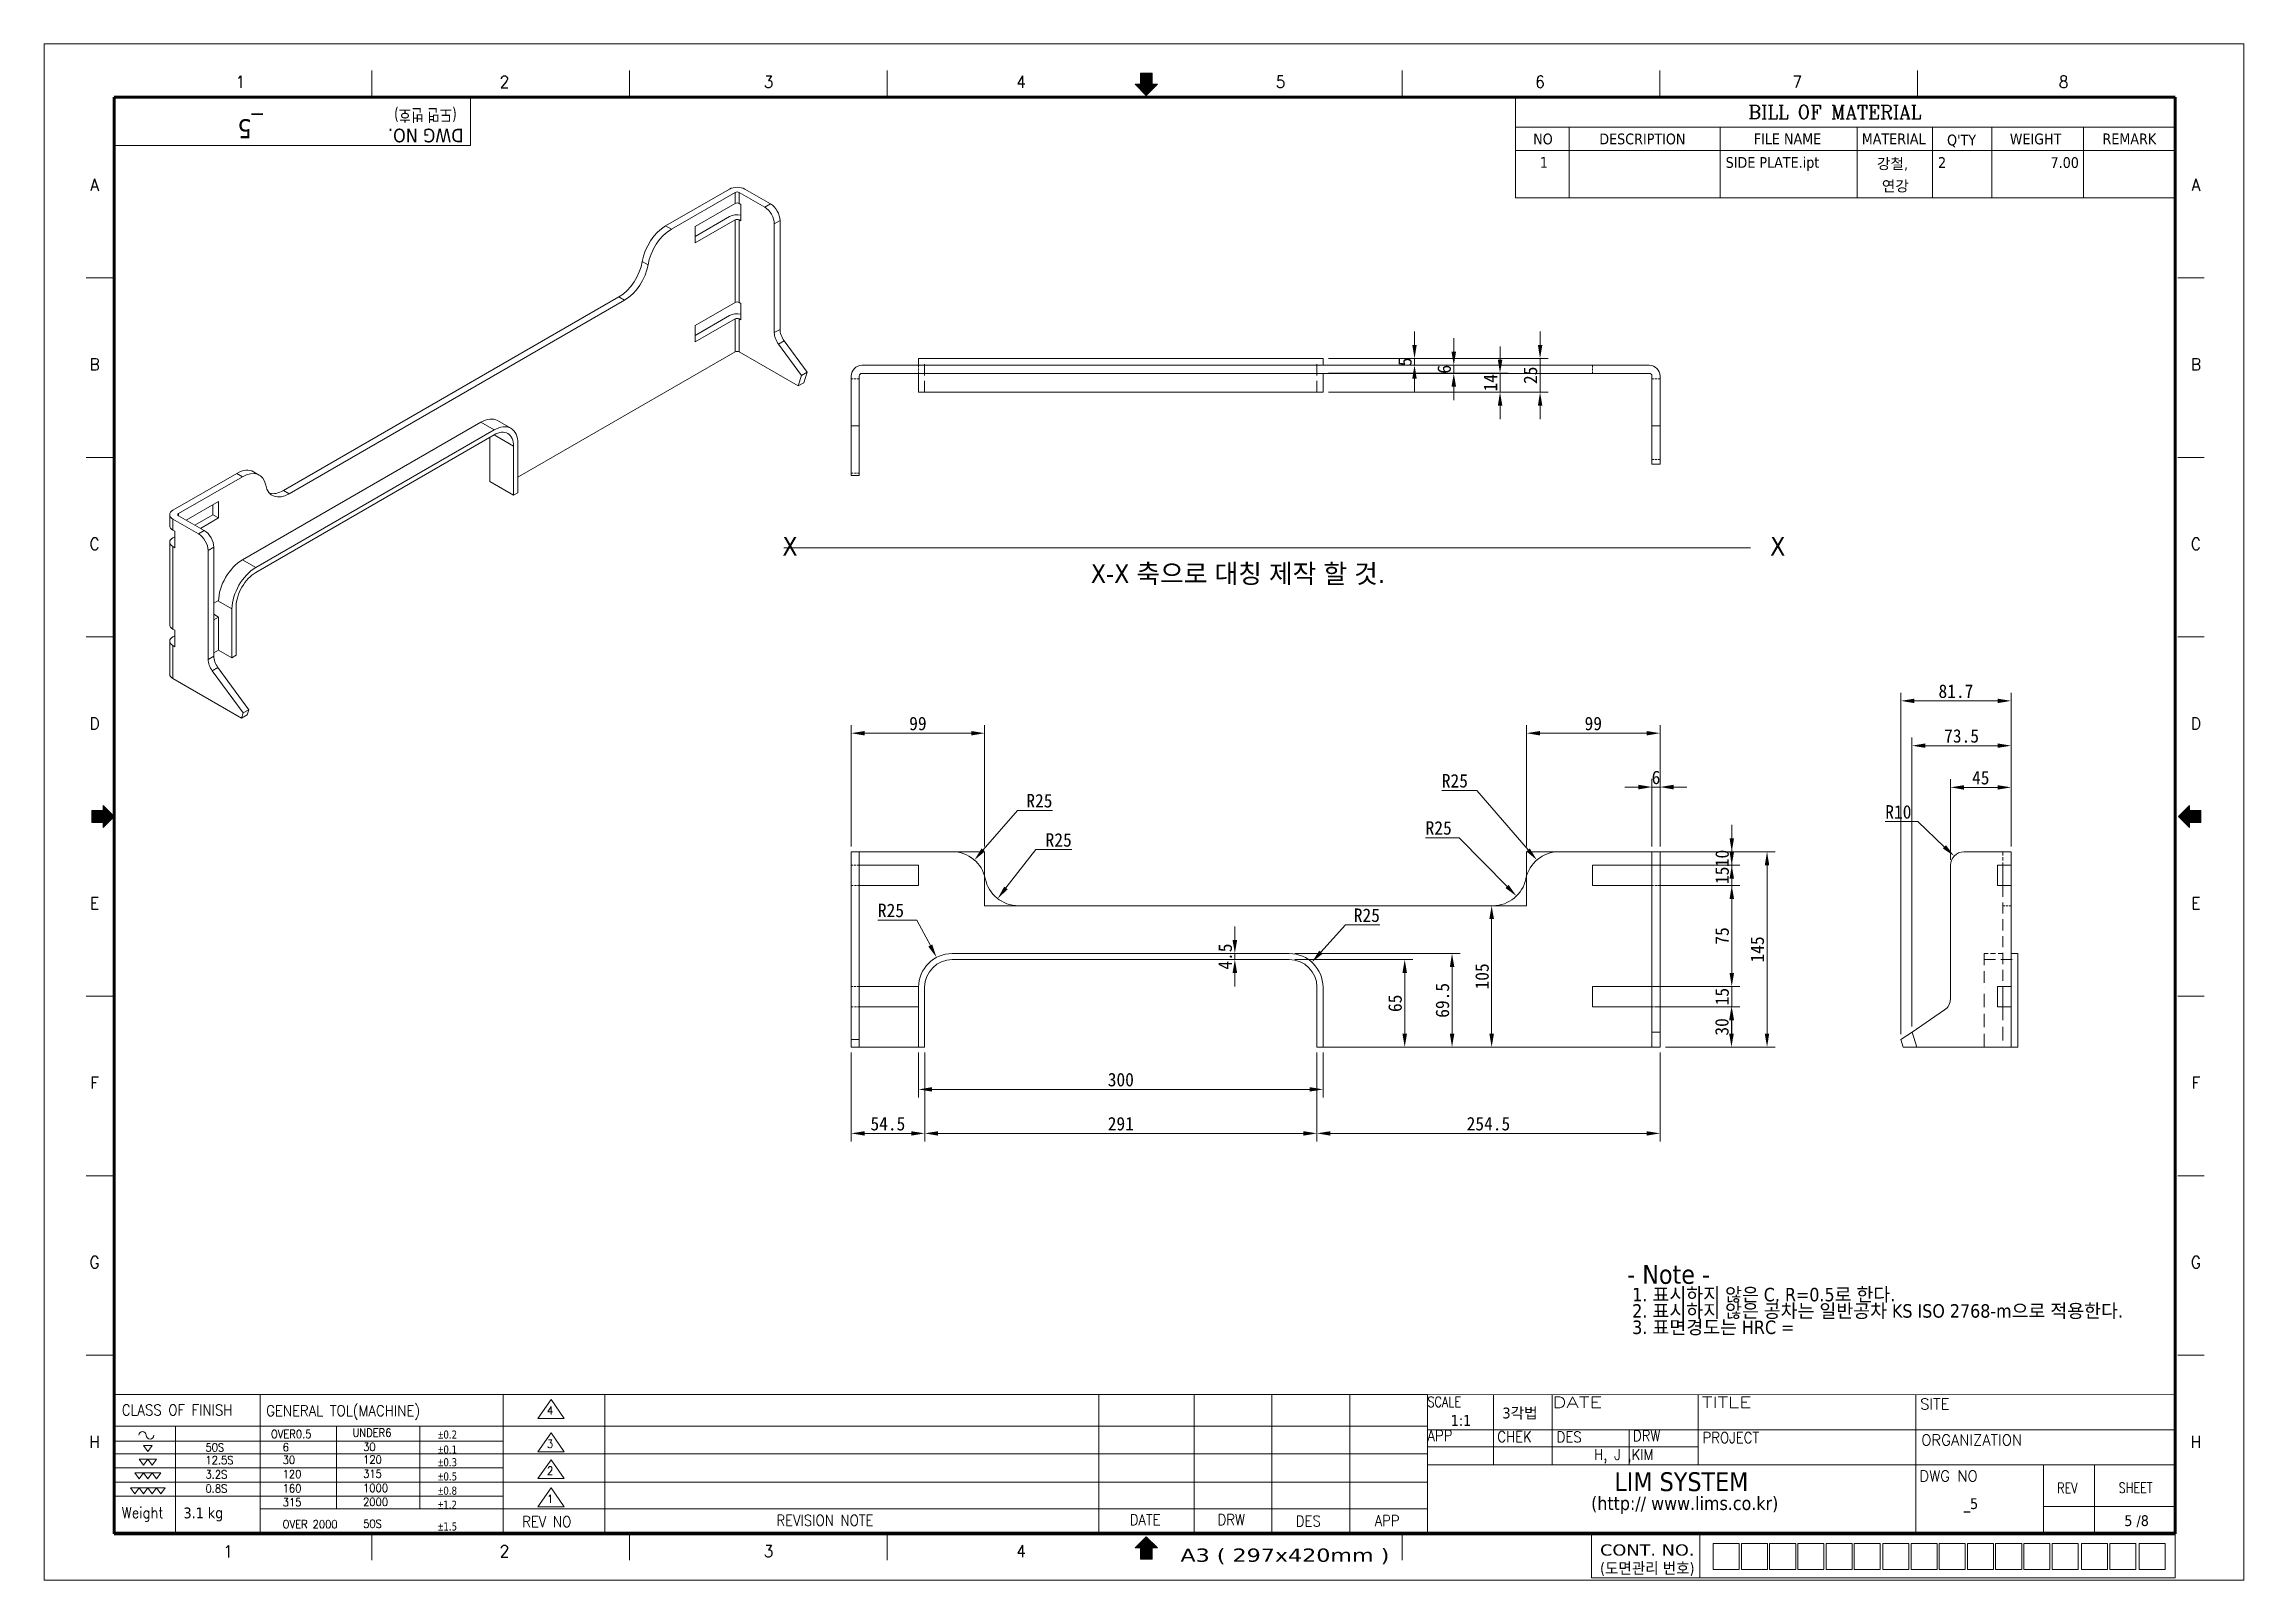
# Model space of a CAD drawing. Header units: millimetres. Extents: x 24 to 1656, y 24 to 1164.
import ezdxf
from ezdxf.enums import TextEntityAlignment as Align

# ---------------------------------------------------------------- set-up
doc = ezdxf.new("R2010")
doc.units = ezdxf.units.MM
doc.header["$LTSCALE"] = 4
doc.linetypes.add('HIDDEN', pattern=[9.525, 6.35, -3.175])
doc.layers.get('0').update_dxf_attribs({"lineweight": 18})
for name, color, linetype, lineweight in [('SkizziergeometrieWIN-ISO', 7, 'Continuous', 50), ('가는실선_A4', 7, 'Continuous', 5), ('경계(ISO)', 7, 'Continuous', 70), ('굵은실선_A3', 7, 'Continuous', 18), ('제목(ISO)', 7, 'Continuous', 50)]:
    doc.layers.add(name, color=color, linetype=linetype, lineweight=lineweight)
for name, color, linetype, lineweight, true_color in [('가는실선_A3', 9, 'Continuous', 5, 0x808080), ('가는파선_A3', 7, 'HIDDEN', 13, 0x008000), ('해치선_A3', 1, 'Continuous', 5, 0xff0000)]:
    doc.layers.add(name, color=color, linetype=linetype, lineweight=lineweight, true_color=true_color)
doc.styles.add('A3_DS_PartList', font='RomanC.shx')
doc.styles.add('A3_DS_TB02', font='tahoma.ttf')
doc.styles.add('ROMANC_37', font='tahoma.ttf')
doc.styles.add('ROMANC_61', font='ROMANC.shx')
doc.styles.add('주 텍스트 (ISO)', font='tahoma.ttf')
doc.styles.add('주문자_A3(3.5)', font='tahoma.ttf')
doc.styles.add('치수문자_A3(2.5)', font='')
doc.styles.add('텍스트 스타일12', font='tahoma.ttf')
doc.styles.add('텍스트 스타일171', font='ROMANC.shx', dxfattribs={"width": 0.9})
doc.styles.add('텍스트 스타일206', font='ROMANC.shx', dxfattribs={"width": 1.11072})
doc.styles.add('텍스트 스타일208', font='ROMANC.shx', dxfattribs={"width": 1.194322})
doc.styles.add('텍스트 스타일211', font='ROMANC.shx', dxfattribs={"width": 0.9})
doc.styles.add('텍스트 스타일213', font='RomanC.shx', dxfattribs={"width": 0.9})
doc.styles.add('텍스트 스타일233', font='RomanC.shx')
doc.styles.add('텍스트 스타일36', font='ROMANC.shx', dxfattribs={"width": 0.941937})
doc.styles.add('텍스트 스타일42', font='tahoma.ttf', dxfattribs={"width": 1.378837})
doc.styles.add('텍스트 스타일46', font='tahoma.ttf', dxfattribs={"width": 0.862937})
doc.styles.add('텍스트 스타일48', font='tahoma.ttf', dxfattribs={"width": 1.258573})
doc.styles.add('텍스트 스타일52', font='tahoma.ttf', dxfattribs={"width": 0.8})
doc.styles.add('텍스트 스타일65', font='romans.shx', dxfattribs={"width": 0.8})
doc.styles.get('치수문자_A3(2.5)').set_extended_font_data('GulimChe')
doc.dimstyles.new('치수_A3(2.5)', dxfattribs={"dimscale": 4, "dimtxt": 2.5, "dimasz": 2.5, "dimexe": 1.5, "dimexo": 1, "dimgap": 0.5, "dimtad": 1, "dimtoh": 1, "dimdec": 1, "dimrnd": 1e-08, "dimdsep": 46, "dimtxsty": '치수문자_A3(2.5)', "dimcen": 0.09, "dimdle": 10, "dimclrd": 8, "dimclre": 8, "dimclrt": 7, "dimadec": 1, "dimazin": 2, "dimtfac": 0.8, "dimtmove": 0, "dimatfit": 3, "dimfxl": 1, "dimtolj": 1, "dimtzin": 0, "dimlwd": -1, "dimlwe": -1, "dimarcsym": 0})

msp = doc.modelspace()

# ---------------------------------------------------------------- texts
at = {"layer": '가는실선_A4', "color": 7, "char_height": 14, "attachment_point": 4, "style": '주문자_A3(3.5)'}
for insert in [(571.717, 791.202), (1304.447, 791.202)]:
    msp.add_mtext('{\\fTahoma|b0|i0;X}', dxfattribs=dict(at, insert=insert))
at = {"layer": '가는실선_A4', "color": 7, "insert": (800.535, 770.147), "char_height": 14, "width": 238.51053, "attachment_point": 4, "style": '주문자_A3(3.5)'}
msp.add_mtext('{\\fTahoma|b0|i0;X-X 축으로 대칭 제작 할 것.}', dxfattribs=at)

# ---------------------------------------------------------------- blocks, each defined once
blk = doc.blocks.new('경계 A3_경계')
for points in [[(405.98, 148.76), (403.92, 148.76), (403.92, 149.72), (401.86, 147.66), (403.92, 145.6), (403.92, 146.56), (405.98, 146.56)], [(211.52, 9.9), (211.52, 11.96), (212.48, 11.96), (210.42, 14.01), (208.36, 11.96), (209.32, 11.96), (209.32, 9.9)]]:
    blk.add_hatch(color=7).paths.add_polyline_path(points)
at = {"layer": '가는실선_A3'}
blk.add_hatch(color=7, dxfattribs=at).paths.add_polyline_path([(14.9, 148.76), (14.9, 146.56), (16.96, 146.56), (16.96, 145.6), (19.02, 147.66), (16.96, 149.72), (16.96, 148.76)])
at = {"layer": '해치선_A3'}
blk.add_hatch(color=7, dxfattribs=at).paths.add_polyline_path([(211.52, 283.53), (212.48, 283.53), (210.42, 281.47), (208.36, 283.53), (209.32, 283.53), (209.32, 285.59), (211.52, 285.59)])
for p, q in [((208.36, 283.53), (209.32, 283.53)), ((210.42, 281.47), (208.36, 283.53)), ((209.32, 285.59), (211.52, 285.59)), ((209.32, 283.53), (209.32, 285.59)), ((211.52, 285.59), (211.52, 283.53)), ((211.52, 283.53), (212.48, 283.53)), ((403.92, 149.72), (401.86, 147.66)), ((401.86, 147.66), (403.92, 145.6)), ((403.92, 148.76), (403.92, 149.72)), ((405.98, 148.76), (403.92, 148.76)), ((405.98, 146.56), (405.98, 148.76)), ((403.92, 146.56), (405.98, 146.56)), ((403.92, 145.6), (403.92, 146.56)), ((210.42, 14.01), (208.36, 11.96)), ((212.48, 11.96), (210.42, 14.01)), ((292.99, 6.43), (292.99, 14.6)), ((208.36, 11.96), (209.32, 11.96)), ((209.32, 11.96), (209.32, 9.9)), ((209.32, 9.9), (211.52, 9.9)), ((211.52, 9.9), (211.52, 11.96)), ((211.52, 11.96), (212.48, 11.96))]:
    blk.add_line(p, q)
at = {"color": 7}
for p, q in [((16.96, 148.76), (14.9, 148.76)), ((14.9, 148.76), (14.9, 146.56)), ((16.96, 149.72), (16.96, 148.76)), ((19.02, 147.66), (16.96, 149.72)), ((16.96, 145.6), (19.02, 147.66)), ((403.92, 149.72), (401.86, 147.66)), ((401.86, 147.66), (403.92, 145.6)), ((403.92, 148.76), (403.92, 149.72)), ((405.98, 148.76), (403.92, 148.76)), ((405.98, 146.56), (405.98, 148.76)), ((14.9, 146.56), (16.96, 146.56)), ((16.96, 146.56), (16.96, 145.6)), ((403.92, 145.6), (403.92, 146.56)), ((403.92, 146.56), (405.98, 146.56)), ((210.42, 14.01), (208.36, 11.96)), ((212.48, 11.96), (210.42, 14.01)), ((208.36, 11.96), (209.32, 11.96)), ((209.32, 11.96), (209.32, 9.9)), ((209.32, 9.9), (211.52, 9.9)), ((211.52, 9.9), (211.52, 11.96)), ((211.52, 11.96), (212.48, 11.96))]:
    blk.add_line(p, q, dxfattribs=at)
at = {"layer": 'SkizziergeometrieWIN-ISO', "lineweight": 18}
for p, q in [((6, 291), (414, 291)), ((6, 6), (6, 291)), ((414, 291), (414, 6)), ((414, 6), (6, 6))]:
    blk.add_line(p, q, dxfattribs=at)
at = {"layer": '가는실선_A3', "color": 7}
for p, q in [((66.79, 281.16), (66.79, 286.06)), ((114.57, 281.16), (114.57, 286.06)), ((162.34, 281.16), (162.34, 286.06)), ((257.9, 281.16), (257.9, 286.06)), ((305.67, 281.16), (305.67, 286.06)), ((353.45, 281.16), (353.45, 286.06)), ((18.75, 247.62), (13.85, 247.62)), ((401.71, 247.62), (406.61, 247.62)), ((18.75, 214.3), (13.85, 214.3)), ((401.71, 214.3), (406.61, 214.3)), ((18.75, 180.98), (13.85, 180.98)), ((401.71, 180.98), (406.61, 180.98)), ((14.9, 148.76), (16.96, 148.76)), ((14.9, 146.56), (14.9, 148.76)), ((16.96, 148.76), (16.96, 149.72)), ((16.96, 149.72), (19.02, 147.66)), ((19.02, 147.66), (16.96, 145.6)), ((16.96, 146.56), (14.9, 146.56)), ((16.96, 145.6), (16.96, 146.56)), ((18.75, 114.34), (13.85, 114.34)), ((401.71, 114.34), (406.61, 114.34)), ((18.75, 81.02), (13.85, 81.02)), ((401.71, 81.02), (406.61, 81.02)), ((18.75, 47.7), (13.85, 47.7)), ((18.75, 47.7), (13.85, 47.7)), ((401.71, 47.7), (406.61, 47.7)), ((66.79, 14.6), (66.79, 9.7)), ((66.79, 14.6), (66.79, 9.7)), ((114.57, 14.6), (114.57, 9.7)), ((162.34, 14.6), (162.34, 9.7)), ((257.9, 14.6), (257.9, 9.7)), ((313.09, 14.6), (313.09, 6.55)), ((315.58, 12.77), (315.58, 7.95)), ((315.58, 12.77), (320.4, 12.77)), ((320.4, 12.77), (320.4, 7.95)), ((320.81, 12.77), (320.81, 7.95)), ((320.81, 12.77), (325.63, 12.77)), ((325.63, 12.77), (325.63, 7.95)), ((326.03, 12.77), (326.03, 7.95)), ((326.03, 12.77), (330.86, 12.77)), ((330.86, 12.77), (330.86, 7.95)), ((331.26, 12.77), (336.09, 12.77)), ((331.26, 12.77), (331.26, 7.95)), ((336.09, 12.77), (336.09, 7.95)), ((336.49, 12.77), (336.49, 7.95)), ((336.49, 12.77), (341.31, 12.77)), ((341.31, 12.77), (341.31, 7.95)), ((341.72, 12.77), (341.72, 7.95)), ((341.72, 12.77), (346.54, 12.77)), ((346.54, 12.77), (346.54, 7.95)), ((347.03, 12.77), (351.86, 12.77)), ((347.03, 12.77), (347.03, 7.95)), ((351.86, 12.77), (351.86, 7.95)), ((352.26, 12.77), (352.26, 7.95)), ((352.26, 12.77), (357.09, 12.77)), ((357.09, 12.77), (357.09, 7.95)), ((357.49, 12.77), (357.49, 7.95)), ((357.49, 12.77), (362.31, 12.77)), ((362.31, 12.77), (362.31, 7.95)), ((362.72, 12.77), (362.72, 7.95)), ((362.72, 12.77), (367.54, 12.77)), ((367.54, 12.77), (367.54, 7.95)), ((367.94, 12.77), (372.77, 12.77)), ((367.94, 12.77), (367.94, 7.95)), ((372.77, 12.77), (372.77, 7.95)), ((373.17, 12.77), (373.17, 7.95)), ((373.17, 12.77), (378, 12.77)), ((378, 12.77), (378, 7.95)), ((378.4, 12.77), (378.4, 7.95)), ((378.4, 12.77), (383.22, 12.77)), ((383.22, 12.77), (383.22, 7.95)), ((383.88, 12.77), (388.7, 12.77)), ((383.88, 12.77), (383.88, 7.95)), ((388.7, 12.77), (388.7, 7.95)), ((389.1, 12.77), (389.1, 7.95)), ((389.1, 12.77), (393.93, 12.77)), ((393.93, 12.77), (393.93, 7.95)), ((394.55, 12.77), (394.55, 7.95)), ((394.55, 12.77), (399.37, 12.77)), ((399.37, 12.77), (399.37, 7.95)), ((401.22, 14.6), (401.22, 6.43)), ((292.99, 6.43), (401.22, 6.43)), ((315.58, 7.95), (320.4, 7.95)), ((320.81, 7.95), (325.63, 7.95)), ((326.03, 7.95), (330.86, 7.95)), ((331.26, 7.95), (336.09, 7.95)), ((336.49, 7.95), (341.31, 7.95)), ((341.72, 7.95), (346.54, 7.95)), ((347.03, 7.95), (351.86, 7.95)), ((352.26, 7.95), (357.09, 7.95)), ((357.49, 7.95), (362.31, 7.95)), ((362.72, 7.95), (367.54, 7.95)), ((367.94, 7.95), (372.77, 7.95)), ((373.17, 7.95), (378, 7.95)), ((378.4, 7.95), (383.22, 7.95)), ((383.88, 7.95), (388.7, 7.95)), ((389.1, 7.95), (393.93, 7.95)), ((394.55, 7.95), (399.37, 7.95))]:
    blk.add_line(p, q, dxfattribs=at)
at = {"layer": '가는실선_A3', "color": 7, "lineweight": 60}
for p, q in [((19.02, 281.16), (19.02, 14.6)), ((401.22, 281.16), (19.02, 281.16)), ((401.22, 14.6), (401.22, 281.16)), ((19.02, 14.6), (401.22, 14.6))]:
    blk.add_line(p, q, dxfattribs=at)
at = {"layer": '가는실선_A3', "color": 7, "lineweight": 13}
for p in [(85.08, 280.98), (19.02, 272.16)]:
    blk.add_line(p, (85.08, 272.16), dxfattribs=at)
at = {"layer": '굵은실선_A3'}
blk.add_line((212.48, 283.53), (210.42, 281.47), dxfattribs=at)
at = {"layer": '가는실선_A3', "color": 7, "style": '텍스트 스타일36', "width": 0.941937}
for s, p in [('1', (42.42, 283.98)), ('2', (91.4, 283.98)), ('3', (140.38, 283.98)), ('4', (187.21, 283.98)), ('5', (235.33, 283.98)), ('6', (283.45, 283.98)), ('7', (331.14, 283.98)), ('8', (380.55, 283.98)), ('A', (15.38, 264.88)), ('A', (405.08, 264.88)), ('B', (15.38, 231.56)), ('B', (405.08, 231.56)), ('C', (15.38, 198.24)), ('C', (405.08, 198.24)), ('D', (15.38, 164.92)), ('D', (405.08, 164.92)), ('E', (15.38, 131.6)), ('E', (405.08, 131.6)), ('F', (15.38, 98.28)), ('F', (405.08, 98.28)), ('G', (15.38, 64.96)), ('G', (405.08, 64.96)), ('H', (15.38, 31.64)), ('H', (405.08, 31.64)), ('1', (40.11, 11.29)), ('2', (91.4, 11.34)), ('3', (140.38, 11.34)), ('4', (187.21, 11.34))]:
    blk.add_text(s, height=2.2, dxfattribs=at).set_placement(p, align=Align.MIDDLE_CENTER)
at = {"layer": '가는실선_A3', "color": 7, "style": '텍스트 스타일52', "width": 0.8}
blk.add_text('(도면 번호)', height=2.293, rotation=180, dxfattribs=at).set_placement((82.53, 278.93))
at = {"layer": '가는실선_A3', "color": 7, "style": 'ROMANC_37'}
blk.add_text('DWG NO.', height=2.527, rotation=180, dxfattribs=at).set_placement((83.82, 275.28))
at = {"layer": '가는실선_A3', "color": 7}
for s, height, style, width, p, p2 in [('CONT. NO.', 2.084, '텍스트 스타일48', 1.258564, (294.58, 10.53), (312.09, 10.53)), ('A3 ( 297x420mm )', 2.463, '텍스트 스타일42', 1.378315, (216.76, 9.38), (255.51, 9.38)), ('(도면관리 번호)', 2.084, '텍스트 스타일46', 0.982376, (294.58, 7.15), (312.09, 7.15))]:
    blk.add_text(s, height=height, dxfattribs=dict(at, style=style, width=width)).set_placement(p, p2, align=Align.FIT)
at = {"layer": '경계(ISO)', "insert": (44.22, 275.84), "char_height": 3.5, "attachment_point": 5, "rotation": 180, "style": '주 텍스트 (ISO)'}
blk.add_mtext('_5 ', dxfattribs=at)
blk = doc.blocks.new('제목 블록 A3_표제란')
at = {"layer": '가는실선_A4', "lineweight": 13}
for p, q in [((25.42, 38.66), (269.12, 38.66)), ((208.17, 38.66), (208.17, 13.12)), ((269.12, 38.66), (407.77, 38.63)), ((25.42, 32.81), (269.12, 32.81))]:
    blk.add_line(p, q, dxfattribs=at)
at = {"layer": '가는실선_A4'}
for p, q in [((25.42, 13.12), (25.42, 38.66)), ((52.65, 38.66), (52.65, 13.12)), ((97.69, 38.66), (97.69, 13.12)), ((106.58, 37.75), (104.15, 34.26)), ((109.02, 34.26), (106.58, 37.75)), ((116.56, 13.12), (116.56, 38.69)), ((225.83, 38.66), (225.83, 12.86)), ((240.26, 38.66), (240.26, 12.86)), ((254.69, 38.66), (254.69, 13.12)), ((281.38, 38.66), (281.38, 25.66)), ((292.25, 38.65), (292.25, 25.66)), ((319.29, 38.65), (319.29, 25.66)), ((407.76, 13.12), (407.77, 38.63)), ((36.93, 32.81), (36.93, 19.82)), ((66.8, 32.81), (66.8, 17.47)), ((82.25, 32.81), (82.25, 17.47)), ((104.15, 34.26), (109.02, 34.26)), ((97.69, 30.03), (25.42, 30.03)), ((30.98, 29.24), (32.59, 29.24)), ((31.78, 28.13), (30.98, 29.24)), ((32.59, 29.24), (31.78, 28.13)), ((106.58, 31.55), (104.15, 28.06)), ((109.02, 28.06), (106.58, 31.55)), ((306.52, 32.15), (306.52, 25.66)), ((97.69, 25.05), (25.42, 25.05)), ((30.19, 26.66), (31.8, 26.66)), ((30.99, 25.55), (30.19, 26.66)), ((31.8, 26.66), (30.99, 25.55)), ((31.8, 26.66), (33.4, 26.66)), ((32.6, 25.55), (31.8, 26.66)), ((33.4, 26.66), (32.6, 25.55)), ((104.15, 28.06), (109.02, 28.06)), ((106.58, 26.57), (104.15, 23.08)), ((109.02, 23.08), (106.58, 26.57)), ((28.59, 21.34), (30.19, 21.34)), ((29.39, 20.23), (28.59, 21.34)), ((29.38, 24.16), (30.98, 24.16)), ((30.18, 23.05), (29.38, 24.16)), ((30.19, 21.34), (29.39, 20.23)), ((30.98, 24.16), (30.18, 23.05)), ((30.19, 21.34), (31.8, 21.34)), ((31, 20.23), (30.19, 21.34)), ((30.98, 24.16), (32.59, 24.16)), ((31.79, 23.05), (30.98, 24.16)), ((31.8, 21.34), (31, 20.23)), ((32.59, 24.16), (31.79, 23.05)), ((31.8, 21.34), (33.41, 21.34)), ((32.6, 20.23), (31.8, 21.34)), ((32.59, 24.16), (34.2, 24.16)), ((33.39, 23.05), (32.59, 24.16)), ((33.41, 21.34), (32.6, 20.23)), ((34.2, 24.16), (33.39, 23.05)), ((33.41, 21.34), (35.01, 21.34)), ((34.21, 20.23), (33.41, 21.34)), ((35.01, 21.34), (34.21, 20.23)), ((104.15, 23.08), (109.02, 23.08)), ((106.58, 21.34), (104.15, 17.85)), ((109.02, 17.85), (106.58, 21.34)), ((97.69, 19.82), (25.42, 19.82)), ((36.93, 19.82), (36.93, 13.12)), ((104.15, 17.85), (109.02, 17.85)), ((25.42, 13.12), (407.76, 13.12)), ((208.17, 13.12), (25.42, 13.12))]:
    blk.add_line(p, q, dxfattribs=at)
at = {"layer": '가는실선_A4', "color": 7}
for p, q in [((269.12, 13.12), (269.12, 38.66)), ((359.7, 38.64), (359.69, 13.12)), ((269.12, 32.15), (407.77, 32.15)), ((269.09, 27.68), (25.42, 27.68)), ((407.76, 25.66), (269.12, 25.66)), ((383.36, 25.66), (383.36, 13.12)), ((269.12, 22.4), (25.42, 22.4)), ((269.12, 17.47), (52.65, 17.47)), ((383.36, 17.91), (407.76, 17.92))]:
    blk.add_line(p, q, dxfattribs=at)
at = {"layer": '가는실선_A4', "color": 7, "linetype": 'Continuous'}
blk.add_line((392.85, 25.66), (392.85, 13.12), dxfattribs=at)
at = {"layer": '가는실선_A4'}
for centre, start, end in [((30.81, 31.11), 0, 180), ((32.21, 31.11), 180, 0)]:
    blk.add_arc(centre, 0.698, start, end, dxfattribs=at)
at = {"layer": '제목(ISO)', "color": 208, "lineweight": 5, "true_color": 0x400040}
blk.add_line((269.12, 28.95), (319.29, 28.95), dxfattribs=at)
at = {"layer": '가는실선_A3', "color": 7, "style": '텍스트 스타일12'}
blk.add_attdef('질량\\P1;_001', (38.43, 15.71), '', height=2, dxfattribs=at)
at = {"layer": '가는실선_A4', "color": 7}
for s, height, style, width, p in [('CLASS OF FINISH', 2, '텍스트 스타일171', 0.9, (26.97, 34.81)), ('GENERAL TOL(MACHINE)', 2, '텍스트 스타일171', 0.9, (53.76, 34.67)), ('SCALE', 1.911, '텍스트 스타일65', 0.8, (269.12, 36.36)), ('4', 1.5, '텍스트 스타일211', 0.9, (105.83, 34.98)), ('50S', 1.5, '텍스트 스타일211', 0.9, (42.49, 28.11)), ('OVER0.5', 1.5, '텍스트 스타일211', 0.9, (54.63, 30.6)), ('6', 1.5, '텍스트 스타일211', 0.9, (56.81, 28.15)), ('UNDER6', 1.5, '텍스트 스타일211', 0.9, (69.75, 30.85)), ('30', 1.5, '텍스트 스타일211', 0.9, (71.73, 28.22)), ('3', 1.5, '텍스트 스타일211', 0.9, (105.83, 28.78)), ('APP', 2, '텍스트 스타일171', 0.9, (269.12, 30.05)), ('CHEK', 2, '텍스트 스타일171', 0.9, (282.07, 29.86)), ('DES', 2, '텍스트 스타일171', 0.9, (293.07, 29.82)), ('DRW', 2, '텍스트 스타일171', 0.9, (307.23, 30.03)), ('PROJECT', 2, '텍스트 스타일171', 0.9, (320.13, 29.68)), ('3.2S', 1.5, '텍스트 스타일211', 0.9, (42.49, 23.12)), ('12.5S', 1.5, '텍스트 스타일211', 0.9, (42.49, 25.76)), ('30', 1.5, '텍스트 스타일211', 0.9, (56.81, 25.8)), ('120', 1.5, '텍스트 스타일211', 0.9, (56.81, 23.16)), ('315', 1.5, '텍스트 스타일211', 0.9, (71.73, 23.23)), ('120', 1.5, '텍스트 스타일211', 0.9, (71.73, 25.86)), ('2', 1.5, '텍스트 스타일211', 0.9, (105.83, 23.8)), ('H, J ,KIM', 2, '텍스트 스타일171', 0.9, (300.03, 26.54)), ('0.8S', 1.5, '텍스트 스타일211', 0.9, (42.49, 20.48)), ('160', 1.5, '텍스트 스타일211', 0.9, (56.81, 20.52)), ('1000', 1.5, '텍스트 스타일213', 0.9, (71.72, 20.59)), ('REV', 1.911, '텍스트 스타일65', 0.8, (385.9, 20.39)), ('SHEET', 1.911, '텍스트 스타일65', 0.8, (397.3, 20.42)), ('Weight', 2, '텍스트 스타일171', 0.9, (26.97, 15.76)), ('315', 1.5, '텍스트 스타일213', 0.9, (56.81, 17.94)), ('2000', 1.5, '텍스트 스타일211', 0.9, (71.72, 18.01)), ('1', 1.5, '텍스트 스타일211', 0.9, (105.83, 18.57)), ('REVISION NOTE', 2, '텍스트 스타일171', 0.9, (148.38, 14.33)), ('DATE', 2, '텍스트 스타일171', 0.9, (213.9, 14.44)), ('DRW', 2, '텍스트 스타일171', 0.9, (230.19, 14.46)), ('OVER 2000', 1.5, '텍스트 스타일211', 0.9, (56.81, 13.87)), ('50S', 1.5, '텍스트 스타일211', 0.9, (71.73, 13.94)), ('REV NO', 2, '텍스트 스타일171', 0.9, (101.23, 14.1)), ('DES', 2, '텍스트 스타일171', 0.9, (244.7, 14.2)), ('APP', 2, '텍스트 스타일171', 0.9, (259.32, 14.27))]:
    blk.add_text(s, height=height, dxfattribs=dict(at, style=style, width=width)).set_placement(p)
for s, style, width, p, p2 in [('DATE', '텍스트 스타일208', 1.22262, (292.31, 36.23), (301.51, 36.23)), ('TITLE', '텍스트 스타일206', 1.136317, (320.02, 36.23), (329.22, 36.23))]:
    blk.add_text(s, height=2, dxfattribs=dict(at, style=style, width=width)).set_placement(p, p2, align=Align.FIT)
at = {"layer": '가는실선_A4', "color": 7, "style": '텍스트 스타일233'}
for s, p in [('SITE', (360.5, 35.93)), ('ORGANIZATION', (360.7, 29.24)), ('DWG NO', (360.36, 22.57))]:
    blk.add_text(s, height=2, dxfattribs=at).set_placement(p)
at = {"layer": '가는실선_A4', "color": 7}
for s, insert, char_height, attachment_point, style in [('\\fTahoma|b0|i0;\\H2.0000;3각법', (283.03, 35.14), 2, 4, '주문자_A3(3.5)'), ('\\fAIGDT|b0|i0;\\W0.90;\\H1.5000;`\\fTahoma|b0|i0;\\W0.90;\\H1.5000;0.2', (85.63, 30.47), 1.5, 7, 'ROMANC_61'), ('\\fAIGDT|b0|i0;\\W0.90;\\H1.5000;`\\fTahoma|b0|i0;\\W0.90;\\H1.5000;0.1', (85.63, 27.69), 1.5, 7, 'ROMANC_61'), ('\\fAIGDT|b0|i0;\\W0.90;\\H1.5000;`\\fTahoma|b0|i0;\\W0.90;\\H1.5000;0.3', (85.63, 25.34), 1.5, 7, 'ROMANC_61'), ('\\fAIGDT|b0|i0;\\W0.90;\\H1.5000;`\\fTahoma|b0|i0;\\W0.90;\\H1.5000;0.5', (85.63, 22.71), 1.5, 7, 'ROMANC_61'), ('\\fAIGDT|b0|i0;\\W0.90;\\H1.5000;`\\fTahoma|b0|i0;\\W0.90;\\H1.5000;0.8', (85.62, 20.06), 1.5, 7, 'ROMANC_61'), ('\\fAIGDT|b0|i0;\\W0.90;\\H1.5000;`\\fTahoma|b0|i0;\\W0.90;\\H1.5000;1.2', (85.62, 17.48), 1.5, 7, 'ROMANC_61'), ('\\fAIGDT|b0|i0;\\W0.90;\\H1.5000;`\\fTahoma|b0|i0;\\W0.90;\\H1.5000;1.5', (85.63, 13.42), 1.5, 7, 'ROMANC_61')]:
    blk.add_mtext(s, dxfattribs=dict(at, insert=insert, char_height=char_height, attachment_point=attachment_point, style=style))
at = {"layer": '가는실선_A4', "char_height": 2, "style": '주 텍스트 (ISO)'}
for s, insert, attachment_point in [('\\fTahoma|b0|i0;\\H2.0000;_5 ', (369.91, 18.11), 5), ('\\fTahoma|b0|i0;\\H2.0000;5 /8 ', (400.63, 16.28), 2)]:
    blk.add_mtext(s, dxfattribs=dict(at, insert=insert, attachment_point=attachment_point))
at = {"layer": '가는실선_A4', "color": 7, "style": '텍스트 스타일12'}
blk.add_attdef('설명', text='', height=2, dxfattribs=at).set_placement((331.27, 35.73), align=Align.MIDDLE_LEFT)
blk.add_attdef('SCALE_001', (273.43, 32.87), '', height=2, dxfattribs=at)
blk.add_attdef('프로젝트', text='', height=2, dxfattribs=at).set_placement((340.77, 28.27), align=Align.MIDDLE_CENTER)
at = {"layer": '가는실선_A4', "style": '텍스트 스타일12'}
blk.add_attdef('리비전_번호', text='', height=2, dxfattribs=at).set_placement((388.38, 15.27), align=Align.MIDDLE_CENTER)
at = {"layer": '제목(ISO)', "char_height": 3.5, "attachment_point": 1, "style": '주 텍스트 (ISO)'}
for s, insert, line_spacing_factor in [('- Note -\\P{\\H0.71429x; 1. \\fGulim|b0|i0|c129|p50;표시하지 않은 \\fTahoma|b0|i0|c129|p34;C, R=0.5\\fGulim|b0|i0|c129|p50;로 한다\\fTahoma|b0|i0|c129|p34;.\\H1.54068x; \\H0.64906x;\\P 2. \\fGulim|b0|i0|c129|p50;표시하지 않은 공차는 일반공차 \\fTahoma|b0|i0|c129|p34;KS ISO 2768-m\\fGulim|b0|i0|c129|p50;으로 적용한다\\fTahoma|b0|i0|c129|p34;.\\H1.32612x; \\H0.75408x;\\P 3. \\fGulim|b0|i0|c129|p50;표면경도는 \\fTahoma|b0|i0|c129|p34;HRC = \\H1.31974x; }', (306.15, 62.72), 0.727683), ('{\\H1x;    LIM SYSTEM\\H0.71429x;  \\P (http:// www.lims.co.kr)\\H1.44773x; }', (298.53, 24.26), 0.771785)]:
    blk.add_mtext(s, dxfattribs=dict(at, insert=insert, line_spacing_factor=line_spacing_factor))
at = {"layer": '제목(ISO)', "style": '텍스트 스타일12'}
for tag, p in [('관리자', (373.93, 36.39)), ('공급업자', (383.08, 28.64))]:
    blk.add_attdef(tag, text='', height=2, dxfattribs=at).set_placement(p, align=Align.TOP_LEFT)
blk = doc.blocks.new('*D16')
at = {"layer": 'Defpoints', "color": 0, "transparency": 16777216}
for p in [(972.8, 930.6), (972.8, 925.6), (1040.7, 925.6)]:
    blk.add_point(p, dxfattribs=at)
at = {"layer": '가는실선_A4', "color": 8, "transparency": 16777216}
for p, q in [((1040.7, 940.6), (1040.7, 950.6)), ((976.8, 930.6), (1046.7, 930.6)), ((1040.7, 930.6), (1040.7, 925.6)), ((976.8, 925.6), (1046.7, 925.6)), ((1040.7, 915.6), (1040.7, 905.6))]:
    blk.add_line(p, q, dxfattribs=at)
for points in [[(1039, 940.6), (1042.3, 940.6), (1040.7, 930.6)], [(1039, 915.6), (1042.3, 915.6), (1040.7, 925.6)]]:
    blk.add_solid(points, dxfattribs=at)
at = {"layer": '가는실선_A4', "color": 7, "transparency": 16777216, "insert": (1033.6, 928.1), "char_height": 10, "attachment_point": 5, "rotation": 90, "style": '치수문자_A3(2.5)'}
blk.add_mtext('\\A1;5', dxfattribs=at)
blk = doc.blocks.new('*D17')
at = {"layer": 'Defpoints', "color": 0, "transparency": 16777216}
for p in [(972.8, 925.6), (1069.8, 919.6), (1069.8, 919.6)]:
    blk.add_point(p, dxfattribs=at)
at = {"layer": '가는실선_A4', "color": 8, "transparency": 16777216}
for p, q in [((1069.8, 935.6), (1069.8, 945.6)), ((976.8, 925.6), (1075.8, 925.6)), ((1069.8, 925.6), (1069.8, 919.6)), ((1069.8, 909.6), (1069.8, 899.6))]:
    blk.add_line(p, q, dxfattribs=at)
for points in [[(1068.1, 935.6), (1071.5, 935.6), (1069.8, 925.6)], [(1068.1, 909.6), (1071.5, 909.6), (1069.8, 919.6)]]:
    blk.add_solid(points, dxfattribs=at)
at = {"layer": '가는실선_A4', "color": 7, "transparency": 16777216, "insert": (1062.7, 922.6), "char_height": 10, "attachment_point": 5, "rotation": 90, "style": '치수문자_A3(2.5)'}
blk.add_mtext('\\A1;6', dxfattribs=at)
blk = doc.blocks.new('*D18')
at = {"layer": 'Defpoints', "color": 0, "transparency": 16777216}
for p in [(972.8, 919.6), (1104.1, 919.6), (972.8, 905.6)]:
    blk.add_point(p, dxfattribs=at)
at = {"layer": '가는실선_A4', "color": 8, "transparency": 16777216}
for p, q in [((1104.1, 929.6), (1104.1, 939.6)), ((976.8, 919.6), (1110.1, 919.6)), ((1104.1, 905.6), (1104.1, 919.6)), ((976.8, 905.6), (1110.1, 905.6)), ((1104.1, 895.6), (1104.1, 885.6))]:
    blk.add_line(p, q, dxfattribs=at)
for points in [[(1102.5, 929.6), (1105.8, 929.6), (1104.1, 919.6)], [(1102.5, 895.6), (1105.8, 895.6), (1104.1, 905.6)]]:
    blk.add_solid(points, dxfattribs=at)
at = {"layer": '가는실선_A4', "color": 7, "transparency": 16777216, "insert": (1097, 912.6), "char_height": 10, "attachment_point": 5, "rotation": 90, "style": '치수문자_A3(2.5)'}
blk.add_mtext('\\A1;14', dxfattribs=at)
blk = doc.blocks.new('*D19')
at = {"layer": 'Defpoints', "color": 0, "transparency": 16777216}
for p in [(972.8, 930.6), (972.8, 905.6), (1133.8, 905.6)]:
    blk.add_point(p, dxfattribs=at)
at = {"layer": '가는실선_A4', "color": 8, "transparency": 16777216}
for p, q in [((1133.8, 940.6), (1133.8, 950.6)), ((976.8, 930.6), (1139.8, 930.6)), ((1133.8, 930.6), (1133.8, 920.6)), ((1133.8, 920.6), (1133.8, 915.6)), ((1133.8, 905.6), (1133.8, 915.6)), ((976.8, 905.6), (1139.8, 905.6)), ((1133.8, 895.6), (1133.8, 885.6))]:
    blk.add_line(p, q, dxfattribs=at)
for points in [[(1132.2, 940.6), (1135.5, 940.6), (1133.8, 930.6)], [(1132.2, 895.6), (1135.5, 895.6), (1133.8, 905.6)]]:
    blk.add_solid(points, dxfattribs=at)
at = {"layer": '가는실선_A4', "color": 7, "transparency": 16777216, "insert": (1126.7, 918.1), "char_height": 10, "attachment_point": 5, "rotation": 90, "style": '치수문자_A3(2.5)'}
blk.add_mtext('\\A1;25', dxfattribs=at)
blk = doc.blocks.new('*D20')
at = {"layer": 'Defpoints', "color": 0, "transparency": 16777216}
for p in [(622.8, 419.5), (677.3, 419.5), (677.3, 355.5)]:
    blk.add_point(p, dxfattribs=at)
at = {"layer": '가는실선_A4', "color": 8, "transparency": 16777216}
for p, q in [((622.8, 415.5), (622.8, 349.5)), ((677.3, 415.5), (677.3, 349.5)), ((632.8, 355.5), (667.3, 355.5))]:
    blk.add_line(p, q, dxfattribs=at)
for points in [[(632.8, 357.1), (632.8, 353.8), (622.8, 355.5)], [(667.3, 357.1), (667.3, 353.8), (677.3, 355.5)]]:
    blk.add_solid(points, dxfattribs=at)
at = {"layer": '가는실선_A4', "color": 7, "transparency": 16777216, "insert": (650, 362.6), "char_height": 10, "attachment_point": 5, "style": '치수문자_A3(2.5)'}
blk.add_mtext('\\A1;54.5', dxfattribs=at)
blk = doc.blocks.new('*D21')
at = {"layer": 'Defpoints', "color": 0, "transparency": 16777216}
for p in [(677.3, 419.5), (968.3, 419.5), (968.3, 355.5)]:
    blk.add_point(p, dxfattribs=at)
at = {"layer": '가는실선_A4', "color": 8, "transparency": 16777216}
for p, q in [((677.3, 415.5), (677.3, 349.5)), ((968.3, 415.5), (968.3, 349.5)), ((687.3, 355.5), (958.3, 355.5))]:
    blk.add_line(p, q, dxfattribs=at)
for points in [[(687.3, 357.1), (687.3, 353.8), (677.3, 355.5)], [(958.3, 357.1), (958.3, 353.8), (968.3, 355.5)]]:
    blk.add_solid(points, dxfattribs=at)
at = {"layer": '가는실선_A4', "color": 7, "transparency": 16777216, "insert": (822.8, 362.6), "char_height": 10, "attachment_point": 5, "style": '치수문자_A3(2.5)'}
blk.add_mtext('\\A1;291', dxfattribs=at)
blk = doc.blocks.new('*D22')
at = {"layer": 'Defpoints', "color": 0, "transparency": 16777216}
for p in [(968.3, 419.5), (1222.8, 419.5), (1222.8, 355.5)]:
    blk.add_point(p, dxfattribs=at)
at = {"layer": '가는실선_A4', "color": 8, "transparency": 16777216}
for p, q in [((968.3, 415.5), (968.3, 349.5)), ((1222.8, 415.5), (1222.8, 349.5)), ((978.3, 355.5), (1212.8, 355.5))]:
    blk.add_line(p, q, dxfattribs=at)
for points in [[(978.3, 357.1), (978.3, 353.8), (968.3, 355.5)], [(1212.8, 357.1), (1212.8, 353.8), (1222.8, 355.5)]]:
    blk.add_solid(points, dxfattribs=at)
at = {"layer": '가는실선_A4', "color": 7, "transparency": 16777216, "insert": (1095.5, 362.6), "char_height": 10, "attachment_point": 5, "style": '치수문자_A3(2.5)'}
blk.add_mtext('\\A1;254.5', dxfattribs=at)
blk = doc.blocks.new('*D23')
at = {"layer": 'Defpoints', "color": 0, "transparency": 16777216}
for p in [(947.8, 484.5), (1033.4, 484.5), (972.8, 419.5)]:
    blk.add_point(p, dxfattribs=at)
at = {"layer": '가는실선_A4', "color": 8, "transparency": 16777216}
for p, q in [((951.8, 484.5), (1039.4, 484.5)), ((1033.4, 429.5), (1033.4, 474.5)), ((976.8, 419.5), (1039.4, 419.5))]:
    blk.add_line(p, q, dxfattribs=at)
for points in [[(1031.7, 474.5), (1035.1, 474.5), (1033.4, 484.5)], [(1031.7, 429.5), (1035.1, 429.5), (1033.4, 419.5)]]:
    blk.add_solid(points, dxfattribs=at)
at = {"layer": '가는실선_A4', "color": 7, "transparency": 16777216, "insert": (1026.3, 452), "char_height": 10, "attachment_point": 5, "rotation": 90, "style": '치수문자_A3(2.5)'}
blk.add_mtext('\\A1;65', dxfattribs=at)
blk = doc.blocks.new('*D24')
at = {"layer": 'Defpoints', "color": 0, "transparency": 16777216}
for p in [(672.8, 419.5), (972.8, 419.5), (672.8, 388.1)]:
    blk.add_point(p, dxfattribs=at)
at = {"layer": '가는실선_A4', "color": 8, "transparency": 16777216}
for p, q in [((672.8, 415.5), (672.8, 382.1)), ((972.8, 415.5), (972.8, 382.1)), ((962.8, 388.1), (682.8, 388.1))]:
    blk.add_line(p, q, dxfattribs=at)
for points in [[(682.8, 389.8), (682.8, 386.5), (672.8, 388.1)], [(962.8, 389.8), (962.8, 386.5), (972.8, 388.1)]]:
    blk.add_solid(points, dxfattribs=at)
at = {"layer": '가는실선_A4', "color": 7, "transparency": 16777216, "insert": (822.8, 395.3), "char_height": 10, "attachment_point": 5, "style": '치수문자_A3(2.5)'}
blk.add_mtext('\\A1;300', dxfattribs=at)
blk = doc.blocks.new('*D25')
at = {"layer": 'Defpoints', "color": 0, "transparency": 16777216}
for p in [(947.8, 489), (1068.5, 489), (1068.5, 419.5)]:
    blk.add_point(p, dxfattribs=at)
at = {"layer": '가는실선_A4', "color": 8, "transparency": 16777216}
for p, q in [((951.8, 489), (1074.5, 489)), ((1068.5, 429.5), (1068.5, 479))]:
    blk.add_line(p, q, dxfattribs=at)
for points in [[(1066.9, 479), (1070.2, 479), (1068.5, 489)], [(1066.9, 429.5), (1070.2, 429.5), (1068.5, 419.5)]]:
    blk.add_solid(points, dxfattribs=at)
at = {"layer": '가는실선_A4', "color": 7, "transparency": 16777216, "insert": (1061.4, 454.2), "char_height": 10, "attachment_point": 5, "rotation": 90, "style": '치수문자_A3(2.5)'}
blk.add_mtext('\\A1;69.5', dxfattribs=at)
blk = doc.blocks.new('*D26')
at = {"layer": 'Defpoints', "color": 0, "transparency": 16777216}
for p in [(907.4, 489), (907.4, 489), (907.4, 484.5)]:
    blk.add_point(p, dxfattribs=at)
at = {"layer": '가는실선_A4', "color": 8, "transparency": 16777216}
for p, q in [((907.4, 499), (907.4, 509)), ((907.4, 484.5), (907.4, 489)), ((907.4, 474.5), (907.4, 464.5))]:
    blk.add_line(p, q, dxfattribs=at)
for points in [[(905.7, 499), (909.1, 499), (907.4, 489)], [(905.7, 474.5), (909.1, 474.5), (907.4, 484.5)]]:
    blk.add_solid(points, dxfattribs=at)
at = {"layer": '가는실선_A4', "color": 7, "transparency": 16777216, "insert": (900.3, 486.7), "char_height": 10, "attachment_point": 5, "rotation": 90, "style": '치수문자_A3(2.5)'}
blk.add_mtext('\\A1;4.5', dxfattribs=at)
blk = doc.blocks.new('*D27')
at = {"layer": 'Defpoints', "color": 0, "transparency": 16777216}
for p in [(686.1, 486.1), (697.8, 464)]:
    blk.add_point(p, dxfattribs=at)
at = {"layer": '가는실선_A4', "color": 8, "transparency": 16777216}
for p, q in [((642.6, 513.8), (671.5, 513.8)), ((671.5, 513.8), (681.5, 494.9))]:
    blk.add_line(p, q, dxfattribs=at)
blk.add_solid([(682.9, 495.7), (680, 494.1), (686.1, 486.1)], dxfattribs=at)
at = {"layer": '가는실선_A4', "color": 7, "transparency": 16777216, "insert": (652.3, 520.9), "char_height": 10, "attachment_point": 5, "style": '치수문자_A3(2.5)'}
blk.add_mtext('\\A1;R25', dxfattribs=at)
blk = doc.blocks.new('*D28')
at = {"layer": 'Defpoints', "color": 0, "transparency": 16777216}
for p in [(964.5, 482.5), (947.8, 464)]:
    blk.add_point(p, dxfattribs=at)
at = {"layer": '가는실선_A4', "color": 8, "transparency": 16777216}
for p, q in [((989.5, 510.2), (971.2, 490)), ((1015, 510.2), (989.5, 510.2))]:
    blk.add_line(p, q, dxfattribs=at)
blk.add_solid([(970, 491.1), (972.5, 488.8), (964.5, 482.5)], dxfattribs=at)
at = {"layer": '가는실선_A4', "color": 7, "transparency": 16777216, "insert": (1005.3, 517.3), "char_height": 10, "attachment_point": 5, "style": '치수문자_A3(2.5)'}
blk.add_mtext('\\A1;R25', dxfattribs=at)
blk = doc.blocks.new('*D29')
at = {"layer": 'Defpoints', "color": 0, "transparency": 16777216}
for p in [(1214.8, 449.5), (1275.8, 449.5), (1222.8, 419.5)]:
    blk.add_point(p, dxfattribs=at)
at = {"layer": '가는실선_A4', "color": 8, "transparency": 16777216}
for p, q in [((1218.8, 449.5), (1281.8, 449.5)), ((1275.8, 429.5), (1275.8, 439.5)), ((1226.8, 419.5), (1281.8, 419.5))]:
    blk.add_line(p, q, dxfattribs=at)
for points in [[(1274.1, 439.5), (1277.5, 439.5), (1275.8, 449.5)], [(1274.1, 429.5), (1277.5, 429.5), (1275.8, 419.5)]]:
    blk.add_solid(points, dxfattribs=at)
at = {"layer": '가는실선_A4', "color": 7, "transparency": 16777216, "insert": (1268.7, 434.5), "char_height": 10, "attachment_point": 5, "rotation": 90, "style": '치수문자_A3(2.5)'}
blk.add_mtext('\\A1;30', dxfattribs=at)
blk = doc.blocks.new('*D30')
at = {"layer": 'Defpoints', "color": 0, "transparency": 16777216}
for p in [(1214.8, 464.5), (1276, 464.5), (1214.8, 449.5)]:
    blk.add_point(p, dxfattribs=at)
at = {"layer": '가는실선_A4', "color": 8, "transparency": 16777216}
for p, q in [((1276, 474.5), (1276, 484.5)), ((1218.8, 464.5), (1282, 464.5)), ((1276, 449.5), (1276, 464.5)), ((1218.8, 449.5), (1282, 449.5)), ((1276, 439.5), (1276, 429.5))]:
    blk.add_line(p, q, dxfattribs=at)
for points in [[(1274.4, 474.5), (1277.7, 474.5), (1276, 464.5)], [(1274.4, 439.5), (1277.7, 439.5), (1276, 449.5)]]:
    blk.add_solid(points, dxfattribs=at)
at = {"layer": '가는실선_A4', "color": 7, "transparency": 16777216, "insert": (1268.9, 457), "char_height": 10, "attachment_point": 5, "rotation": 90, "style": '치수문자_A3(2.5)'}
blk.add_mtext('\\A1;15', dxfattribs=at)
blk = doc.blocks.new('*D31')
at = {"layer": 'Defpoints', "color": 0, "transparency": 16777216}
for p in [(1216.8, 539.5), (1276, 539.5), (1214.8, 464.5)]:
    blk.add_point(p, dxfattribs=at)
at = {"layer": '가는실선_A4', "color": 8, "transparency": 16777216}
for p, q in [((1220.8, 539.5), (1282, 539.5)), ((1276, 474.5), (1276, 529.5)), ((1218.8, 464.5), (1282, 464.5))]:
    blk.add_line(p, q, dxfattribs=at)
for points in [[(1274.4, 529.5), (1277.7, 529.5), (1276, 539.5)], [(1274.4, 474.5), (1277.7, 474.5), (1276, 464.5)]]:
    blk.add_solid(points, dxfattribs=at)
at = {"layer": '가는실선_A4', "color": 7, "transparency": 16777216, "insert": (1268.9, 502), "char_height": 10, "attachment_point": 5, "rotation": 90, "style": '치수문자_A3(2.5)'}
blk.add_mtext('\\A1;75', dxfattribs=at)
blk = doc.blocks.new('*D32')
at = {"layer": 'Defpoints', "color": 0, "transparency": 16777216}
for p in [(1214.8, 554.5), (1216.8, 539.5), (1276, 554.5)]:
    blk.add_point(p, dxfattribs=at)
at = {"layer": '가는실선_A4', "color": 8, "transparency": 16777216}
for p, q in [((1276, 564.5), (1276, 574.5)), ((1218.8, 554.5), (1282, 554.5)), ((1220.8, 539.5), (1282, 539.5)), ((1276, 539.5), (1276, 554.5)), ((1276, 529.5), (1276, 519.5))]:
    blk.add_line(p, q, dxfattribs=at)
for points in [[(1274.4, 564.5), (1277.7, 564.5), (1276, 554.5)], [(1274.4, 529.5), (1277.7, 529.5), (1276, 539.5)]]:
    blk.add_solid(points, dxfattribs=at)
at = {"layer": '가는실선_A4', "color": 7, "transparency": 16777216, "insert": (1268.9, 547), "char_height": 10, "attachment_point": 5, "rotation": 90, "style": '치수문자_A3(2.5)'}
blk.add_mtext('\\A1;15', dxfattribs=at)
blk = doc.blocks.new('*D33')
at = {"layer": 'Defpoints', "color": 0, "transparency": 16777216}
for p in [(1216.8, 564.5), (1276, 564.5), (1216.8, 554.5)]:
    blk.add_point(p, dxfattribs=at)
at = {"layer": '가는실선_A4', "color": 8, "transparency": 16777216}
for p, q in [((1276, 574.5), (1276, 584.5)), ((1220.8, 564.5), (1282, 564.5)), ((1276, 554.5), (1276, 564.5)), ((1220.8, 554.5), (1282, 554.5)), ((1276, 544.5), (1276, 534.5))]:
    blk.add_line(p, q, dxfattribs=at)
for points in [[(1274.4, 574.5), (1277.7, 574.5), (1276, 564.5)], [(1274.4, 544.5), (1277.7, 544.5), (1276, 554.5)]]:
    blk.add_solid(points, dxfattribs=at)
at = {"layer": '가는실선_A4', "color": 7, "transparency": 16777216, "insert": (1268.9, 559.5), "char_height": 10, "attachment_point": 5, "rotation": 90, "style": '치수문자_A3(2.5)'}
blk.add_mtext('\\A1;10', dxfattribs=at)
blk = doc.blocks.new('*D34')
at = {"layer": 'Defpoints', "color": 0, "transparency": 16777216}
for p in [(1222.8, 564.5), (1302.2, 564.5), (1222.8, 419.5)]:
    blk.add_point(p, dxfattribs=at)
at = {"layer": '가는실선_A4', "color": 8, "transparency": 16777216}
for p, q in [((1226.8, 564.5), (1308.2, 564.5)), ((1302.2, 429.5), (1302.2, 554.5)), ((1226.8, 419.5), (1308.2, 419.5))]:
    blk.add_line(p, q, dxfattribs=at)
for points in [[(1300.5, 554.5), (1303.8, 554.5), (1302.2, 564.5)], [(1300.5, 429.5), (1303.8, 429.5), (1302.2, 419.5)]]:
    blk.add_solid(points, dxfattribs=at)
at = {"layer": '가는실선_A4', "color": 7, "transparency": 16777216, "insert": (1295, 492), "char_height": 10, "attachment_point": 5, "rotation": 90, "style": '치수문자_A3(2.5)'}
blk.add_mtext('\\A1;145', dxfattribs=at)
blk = doc.blocks.new('*D35')
at = {"layer": 'Defpoints', "color": 0, "transparency": 16777216}
for p in [(1438.2, 612.3), (1483.2, 564.5), (1438.2, 554.5)]:
    blk.add_point(p, dxfattribs=at)
at = {"layer": '가는실선_A4', "color": 8, "transparency": 16777216}
for p, q in [((1438.2, 558.5), (1438.2, 618.3)), ((1473.2, 612.3), (1448.2, 612.3)), ((1483.2, 568.5), (1483.2, 618.3))]:
    blk.add_line(p, q, dxfattribs=at)
for points in [[(1448.2, 613.9), (1448.2, 610.6), (1438.2, 612.3)], [(1473.2, 613.9), (1473.2, 610.6), (1483.2, 612.3)]]:
    blk.add_solid(points, dxfattribs=at)
at = {"layer": '가는실선_A4', "color": 7, "transparency": 16777216, "insert": (1460.7, 619.4), "char_height": 10, "attachment_point": 5, "style": '치수문자_A3(2.5)'}
blk.add_mtext('\\A1;45', dxfattribs=at)
blk = doc.blocks.new('*D36')
at = {"layer": 'Defpoints', "color": 0, "transparency": 16777216}
for p in [(1409.7, 643.2), (1483.2, 564.5), (1409.7, 430.7)]:
    blk.add_point(p, dxfattribs=at)
at = {"layer": '가는실선_A4', "color": 8, "transparency": 16777216}
for p, q in [((1409.7, 434.7), (1409.7, 649.2)), ((1473.2, 643.2), (1419.7, 643.2)), ((1483.2, 568.5), (1483.2, 649.2))]:
    blk.add_line(p, q, dxfattribs=at)
for points in [[(1419.7, 644.9), (1419.7, 641.6), (1409.7, 643.2)], [(1473.2, 644.9), (1473.2, 641.6), (1483.2, 643.2)]]:
    blk.add_solid(points, dxfattribs=at)
at = {"layer": '가는실선_A4', "color": 7, "transparency": 16777216, "insert": (1446.5, 650.4), "char_height": 10, "attachment_point": 5, "style": '치수문자_A3(2.5)'}
blk.add_mtext('\\A1;73.5', dxfattribs=at)
blk = doc.blocks.new('*D37')
at = {"layer": 'Defpoints', "color": 0, "transparency": 16777216}
for p in [(1216.8, 612.5), (1216.8, 564.5), (1222.8, 564.5)]:
    blk.add_point(p, dxfattribs=at)
at = {"layer": '가는실선_A4', "color": 8, "transparency": 16777216}
for p, q in [((1206.8, 612.5), (1196.8, 612.5)), ((1216.8, 568.5), (1216.8, 618.5)), ((1222.8, 612.5), (1216.8, 612.5)), ((1222.8, 568.5), (1222.8, 618.5)), ((1232.8, 612.5), (1242.8, 612.5))]:
    blk.add_line(p, q, dxfattribs=at)
for points in [[(1206.8, 614.2), (1206.8, 610.8), (1216.8, 612.5)], [(1232.8, 614.2), (1232.8, 610.8), (1222.8, 612.5)]]:
    blk.add_solid(points, dxfattribs=at)
at = {"layer": '가는실선_A4', "color": 7, "transparency": 16777216, "insert": (1219.8, 619.6), "char_height": 10, "attachment_point": 5, "style": '치수문자_A3(2.5)'}
blk.add_mtext('\\A1;6', dxfattribs=at)
blk = doc.blocks.new('*D38')
at = {"layer": 'Defpoints', "color": 0, "transparency": 16777216}
for p in [(622.8, 652.5), (622.8, 564.5), (721.8, 564.5)]:
    blk.add_point(p, dxfattribs=at)
at = {"layer": '가는실선_A4', "color": 8, "transparency": 16777216}
for p, q in [((622.8, 568.5), (622.8, 658.5)), ((721.8, 568.5), (721.8, 658.5)), ((711.8, 652.5), (632.8, 652.5))]:
    blk.add_line(p, q, dxfattribs=at)
for points in [[(632.8, 654.1), (632.8, 650.8), (622.8, 652.5)], [(711.8, 654.1), (711.8, 650.8), (721.8, 652.5)]]:
    blk.add_solid(points, dxfattribs=at)
at = {"layer": '가는실선_A4', "color": 7, "transparency": 16777216, "insert": (672.3, 659.6), "char_height": 10, "attachment_point": 5, "style": '치수문자_A3(2.5)'}
blk.add_mtext('\\A1;99', dxfattribs=at)
blk = doc.blocks.new('*D39')
at = {"layer": 'Defpoints', "color": 0, "transparency": 16777216}
for p in [(1123.8, 652.5), (1123.8, 564.5), (1222.8, 564.5)]:
    blk.add_point(p, dxfattribs=at)
at = {"layer": '가는실선_A4', "color": 8, "transparency": 16777216}
for p, q in [((1123.8, 568.5), (1123.8, 658.5)), ((1222.8, 568.5), (1222.8, 658.5)), ((1212.8, 652.5), (1133.8, 652.5))]:
    blk.add_line(p, q, dxfattribs=at)
for points in [[(1133.8, 654.1), (1133.8, 650.8), (1123.8, 652.5)], [(1212.8, 654.1), (1212.8, 650.8), (1222.8, 652.5)]]:
    blk.add_solid(points, dxfattribs=at)
at = {"layer": '가는실선_A4', "color": 7, "transparency": 16777216, "insert": (1173.3, 659.6), "char_height": 10, "attachment_point": 5, "style": '치수문자_A3(2.5)'}
blk.add_mtext('\\A1;99', dxfattribs=at)
blk = doc.blocks.new('*D40')
at = {"layer": 'Defpoints', "color": 0, "transparency": 16777216}
for p in [(714.2, 558.3), (697.8, 539.5)]:
    blk.add_point(p, dxfattribs=at)
at = {"layer": '가는실선_A4', "color": 8, "transparency": 16777216}
for p, q in [((746.2, 595.1), (720.8, 565.9)), ((772.1, 595.1), (746.2, 595.1))]:
    blk.add_line(p, q, dxfattribs=at)
blk.add_solid([(719.5, 567), (722, 564.8), (714.2, 558.3)], dxfattribs=at)
at = {"layer": '가는실선_A4', "color": 7, "transparency": 16777216, "insert": (762.4, 602.3), "char_height": 10, "attachment_point": 5, "style": '치수문자_A3(2.5)'}
blk.add_mtext('\\A1;R25', dxfattribs=at)
blk = doc.blocks.new('*D41')
at = {"layer": 'Defpoints', "color": 0, "transparency": 16777216}
for p in [(746.8, 549.5), (731.4, 529.7)]:
    blk.add_point(p, dxfattribs=at)
at = {"layer": '가는실선_A4', "color": 8, "transparency": 16777216}
for p, q in [((759.7, 566.1), (737.6, 537.6)), ((786.4, 566.1), (759.7, 566.1))]:
    blk.add_line(p, q, dxfattribs=at)
blk.add_solid([(736.3, 538.6), (738.9, 536.6), (731.4, 529.7)], dxfattribs=at)
at = {"layer": '가는실선_A4', "color": 7, "transparency": 16777216, "insert": (776.7, 573.2), "char_height": 10, "attachment_point": 5, "style": '치수문자_A3(2.5)'}
blk.add_mtext('\\A1;R25', dxfattribs=at)
blk = doc.blocks.new('*D42')
at = {"layer": 'Defpoints', "color": 0, "transparency": 16777216}
for p in [(1131.4, 558.4), (1147.8, 539.5)]:
    blk.add_point(p, dxfattribs=at)
at = {"layer": '가는실선_A4', "color": 8, "transparency": 16777216}
for p, q in [((1060.9, 610), (1086.8, 610)), ((1086.8, 610), (1124.9, 565.9))]:
    blk.add_line(p, q, dxfattribs=at)
blk.add_solid([(1126.2, 567), (1123.6, 564.8), (1131.4, 558.4)], dxfattribs=at)
at = {"layer": '가는실선_A4', "color": 7, "transparency": 16777216, "insert": (1070.6, 617.1), "char_height": 10, "attachment_point": 5, "style": '치수문자_A3(2.5)'}
blk.add_mtext('\\A1;R25', dxfattribs=at)
blk = doc.blocks.new('*D43')
at = {"layer": 'Defpoints', "color": 0, "transparency": 16777216}
for p in [(1098.8, 549.5), (1116.3, 531.6)]:
    blk.add_point(p, dxfattribs=at)
at = {"layer": '가는실선_A4', "color": 8, "transparency": 16777216}
for p, q in [((1048.9, 574.9), (1073.7, 574.9)), ((1073.7, 574.9), (1109.3, 538.8))]:
    blk.add_line(p, q, dxfattribs=at)
blk.add_solid([(1110.5, 539.9), (1108.1, 537.6), (1116.3, 531.6)], dxfattribs=at)
at = {"layer": '가는실선_A4', "color": 7, "transparency": 16777216, "insert": (1058.6, 582.1), "char_height": 10, "attachment_point": 5, "style": '치수문자_A3(2.5)'}
blk.add_mtext('\\A1;R25', dxfattribs=at)
blk = doc.blocks.new('*D44')
at = {"layer": 'Defpoints', "color": 0, "transparency": 16777216}
for p in [(1097.9, 524.5), (1093.8, 419.5), (1097.9, 419.5)]:
    blk.add_point(p, dxfattribs=at)
at = {"layer": '가는실선_A4', "color": 8, "transparency": 16777216}
blk.add_line((1097.9, 514.5), (1097.9, 429.5), dxfattribs=at)
for points in [[(1096.2, 514.5), (1099.6, 514.5), (1097.9, 524.5)], [(1096.2, 429.5), (1099.6, 429.5), (1097.9, 419.5)]]:
    blk.add_solid(points, dxfattribs=at)
at = {"layer": '가는실선_A4', "color": 7, "transparency": 16777216, "insert": (1090.8, 472), "char_height": 10, "attachment_point": 5, "rotation": 90, "style": '치수문자_A3(2.5)'}
blk.add_mtext('\\A1;105', dxfattribs=at)
blk = doc.blocks.new('*D45')
at = {"layer": 'Defpoints', "color": 0, "transparency": 16777216}
for p in [(1401.5, 676.5), (1483.2, 564.5), (1401.5, 425.1)]:
    blk.add_point(p, dxfattribs=at)
at = {"layer": '가는실선_A4', "color": 8, "transparency": 16777216}
for p, q in [((1401.5, 429.1), (1401.5, 682.5)), ((1473.2, 676.5), (1411.5, 676.5)), ((1483.2, 568.5), (1483.2, 682.5))]:
    blk.add_line(p, q, dxfattribs=at)
for points in [[(1411.5, 678.1), (1411.5, 674.8), (1401.5, 676.5)], [(1473.2, 678.1), (1473.2, 674.8), (1483.2, 676.5)]]:
    blk.add_solid(points, dxfattribs=at)
at = {"layer": '가는실선_A4', "color": 7, "transparency": 16777216, "insert": (1442.3, 683.6), "char_height": 10, "attachment_point": 5, "style": '치수문자_A3(2.5)'}
blk.add_mtext('\\A1;81.7', dxfattribs=at)
blk = doc.blocks.new('*D46')
at = {"layer": 'Defpoints', "color": 0, "transparency": 16777216}
for p in [(1441, 561.3), (1448.2, 554.5)]:
    blk.add_point(p, dxfattribs=at)
at = {"layer": '가는실선_A4', "color": 8, "transparency": 16777216}
for p, q in [((1389.9, 586.9), (1414.1, 586.9)), ((1414.1, 586.9), (1433.7, 568.2))]:
    blk.add_line(p, q, dxfattribs=at)
blk.add_solid([(1434.9, 569.4), (1432.6, 567), (1441, 561.3)], dxfattribs=at)
at = {"layer": '가는실선_A4', "color": 7, "transparency": 16777216, "insert": (1399.6, 594), "char_height": 10, "attachment_point": 5, "style": '치수문자_A3(2.5)'}
blk.add_mtext('\\A1;R10', dxfattribs=at)
blk = doc.blocks.new('BILL OF MATERIAL5')
at = {"layer": '가는실선_A4'}
for p, q in [((401.22, 281.16), (278.87, 281.16)), ((278.87, 281.16), (278.87, 275.59)), ((401.22, 281.16), (401.22, 275.59)), ((401.22, 275.59), (278.87, 275.59)), ((278.87, 275.59), (278.87, 271.21)), ((288.87, 275.59), (288.87, 271.21)), ((316.87, 275.59), (316.87, 271.21)), ((342.27, 275.59), (342.27, 271.21)), ((356.22, 275.59), (356.22, 271.21)), ((367.22, 275.59), (367.22, 271.21)), ((384.22, 275.59), (384.22, 271.21)), ((401.22, 275.59), (401.22, 271.21)), ((401.22, 271.21), (278.87, 271.21)), ((278.87, 271.21), (278.87, 262.45)), ((288.87, 271.21), (288.87, 262.45)), ((316.87, 271.21), (316.87, 262.45)), ((342.27, 271.21), (342.27, 262.45)), ((356.22, 271.21), (356.22, 262.45)), ((367.22, 271.21), (367.22, 262.45)), ((384.22, 271.21), (384.22, 262.45)), ((401.22, 271.21), (401.22, 262.45)), ((401.22, 262.45), (278.87, 262.45))]:
    blk.add_line(p, q, dxfattribs=at)
at = {"layer": '가는실선_A4', "color": 7, "attachment_point": 7}
for s, insert, char_height, style in [('BILL OF MATERIAL', (322.09, 277.12), 2.5, 'A3_DS_PartList'), ('NO', (282.18, 272.34), 2, 'A3_DS_TB02'), ('DESCRIPTION', (294.44, 272.34), 2, 'A3_DS_TB02'), ('FILE NAME', (323.08, 272.4), 2, 'A3_DS_TB02'), ('MATERIAL', (343.11, 272.4), 2, 'A3_DS_TB02'), ("Q'TY", (358.93, 271.83), 2, 'A3_DS_TB02'), ('WEIGHT', (370.58, 272.34), 2, 'A3_DS_TB02'), ('REMARK', (387.75, 272.4), 2, 'A3_DS_TB02'), ('1', (283.42, 268.02), 2, 'A3_DS_TB02'), ('SIDE PLATE.ipt', (317.87, 267.45), 2, 'A3_DS_TB02'), ('강철, ', (345.93, 267.47), 2, 'A3_DS_TB02'), ('2', (357.26, 268), 2, 'A3_DS_TB02'), ('7.00', (378.12, 267.96), 2, 'A3_DS_TB02'), ('연강', (346.83, 263.44), 2, 'A3_DS_TB02')]:
    blk.add_mtext(s, dxfattribs=dict(at, insert=insert, char_height=char_height, style=style))

# ---------------------------------------------------------------- dimensions: what is measured, and where the dimension line sits
at = {"layer": '가는실선_A4', "color": 8, "true_color": 0x808080}
for base, p1, p2, angle, override, picture, middle in [((1040.676, 925.56), (972.792, 930.56), (972.792, 925.56), 90, {"dimgap": 0.5, "dimtoh": 0, "dimdec": 1, "dimtol": 0, "dimlim": 0, "dimtp": 0, "dimtm": 0, "dimtdec": 2, "dimtofl": 1, "dimatfit": 1}, '*D16', (1040.676, 928.06)), ((1133.826, 905.56), (972.792, 930.56), (972.792, 905.56), 90, {"dimgap": 0.5, "dimtoh": 0, "dimdec": 1, "dimtol": 0, "dimlim": 0, "dimtp": 0, "dimtm": 0, "dimtdec": 2, "dimtofl": 0}, '*D19', (1133.826, 918.06)), ((1069.816, 919.56), (972.792, 925.56), (1069.816, 919.56), 90, {"dimgap": 0.5, "dimtoh": 0, "dimdec": 1, "dimse2": 1, "dimtol": 0, "dimlim": 0, "dimtp": 0, "dimtm": 0, "dimtdec": 2, "dimtofl": 1, "dimatfit": 1}, '*D17', (1069.816, 922.56)), ((1104.137, 919.56), (972.792, 905.56), (972.792, 919.56), 90, {"dimgap": 0.5, "dimtoh": 0, "dimdec": 1, "dimtol": 0, "dimlim": 0, "dimtp": 0, "dimtm": 0, "dimtdec": 2, "dimtofl": 1, "dimatfit": 1}, '*D18', (1104.137, 912.56)), ((1401.478, 676.454), (1483.216, 564.454), (1401.478, 425.088), 180, {"dimgap": 0.5, "dimtoh": 0, "dimdec": 1, "dimtol": 0, "dimlim": 0, "dimtp": 0, "dimtm": 0, "dimtdec": 2, "dimtofl": 0, "dimatfit": 1}, '*D45', (1442.347, 676.454)), ((622.792, 652.454), (721.782, 564.454), (622.792, 564.454), 180, {"dimgap": 0.5, "dimtoh": 0, "dimdec": 1, "dimtol": 0, "dimlim": 0, "dimtp": 0, "dimtm": 0, "dimtdec": 2, "dimtofl": 0, "dimatfit": 1}, '*D38', (672.287, 652.454)), ((1123.802, 652.454), (1222.792, 564.454), (1123.802, 564.454), 180, {"dimgap": 0.5, "dimtoh": 0, "dimdec": 1, "dimtol": 0, "dimlim": 0, "dimtp": 0, "dimtm": 0, "dimtdec": 2, "dimtofl": 0, "dimatfit": 1}, '*D39', (1173.297, 652.454)), ((1409.74, 643.229), (1483.216, 564.454), (1409.74, 430.721), 180, {"dimgap": 0.5, "dimtoh": 0, "dimdec": 1, "dimtol": 0, "dimlim": 0, "dimtp": 0, "dimtm": 0, "dimtdec": 2, "dimtofl": 0, "dimatfit": 1}, '*D36', (1446.478, 643.229)), ((1216.792, 612.497), (1222.792, 564.454), (1216.792, 564.454), 180, {"dimgap": 0.5, "dimtoh": 0, "dimdec": 1, "dimtol": 0, "dimlim": 0, "dimtp": 0, "dimtm": 0, "dimtdec": 2, "dimtofl": 1, "dimatfit": 1}, '*D37', (1219.792, 612.497)), ((1438.216, 612.254), (1483.216, 564.454), (1438.216, 554.454), 180, {"dimgap": 0.5, "dimtoh": 0, "dimdec": 1, "dimtol": 0, "dimlim": 0, "dimtp": 0, "dimtm": 0, "dimtdec": 2, "dimtofl": 0, "dimatfit": 1}, '*D35', (1460.716, 612.254)), ((1276.025, 554.454), (1216.792, 539.454), (1214.792, 554.454), 90, {"dimgap": 0.5, "dimtoh": 0, "dimdec": 1, "dimtol": 0, "dimlim": 0, "dimtp": 0, "dimtm": 0, "dimtdec": 2, "dimtofl": 1, "dimatfit": 1}, '*D32', (1276.025, 546.954)), ((1276.025, 564.454), (1216.792, 554.454), (1216.792, 564.454), 90, {"dimgap": 0.5, "dimtoh": 0, "dimdec": 1, "dimtol": 0, "dimlim": 0, "dimtp": 0, "dimtm": 0, "dimtdec": 2, "dimtofl": 1, "dimatfit": 1}, '*D33', (1276.025, 559.454)), ((1302.179, 564.454), (1222.792, 419.454), (1222.792, 564.454), 90, {"dimgap": 0.5, "dimtoh": 0, "dimdec": 1, "dimtol": 0, "dimlim": 0, "dimtp": 0, "dimtm": 0, "dimtdec": 2, "dimtofl": 0, "dimatfit": 1}, '*D34', (1302.179, 491.954)), ((1276.025, 539.454), (1214.792, 464.454), (1216.792, 539.454), 90, {"dimgap": 0.5, "dimtoh": 0, "dimdec": 1, "dimtol": 0, "dimlim": 0, "dimtp": 0, "dimtm": 0, "dimtdec": 2, "dimtofl": 0, "dimatfit": 1}, '*D31', (1276.025, 501.954)), ((1097.915, 419.454), (1097.915, 524.454), (1093.792, 419.454), 90, {"dimgap": 0.5, "dimtoh": 0, "dimdec": 1, "dimse1": 1, "dimse2": 1, "dimtol": 0, "dimlim": 0, "dimtp": 0, "dimtm": 0, "dimtdec": 2, "dimtofl": 0, "dimatfit": 1}, '*D44', (1097.915, 471.954)), ((907.402, 488.954), (907.402, 484.454), (907.402, 488.954), 270, {"dimgap": 0.5, "dimtoh": 0, "dimdec": 1, "dimse1": 1, "dimse2": 1, "dimtol": 0, "dimlim": 0, "dimtp": 0, "dimtm": 0, "dimtdec": 2, "dimtofl": 1, "dimatfit": 1}, '*D26', (907.402, 486.704)), ((1068.519, 488.954), (1068.519, 419.454), (947.792, 488.954), 90, {"dimgap": 0.5, "dimtoh": 0, "dimdec": 1, "dimse1": 1, "dimtol": 0, "dimlim": 0, "dimtp": 0, "dimtm": 0, "dimtdec": 2, "dimtofl": 0, "dimatfit": 1}, '*D25', (1068.519, 454.204)), ((1033.398, 484.454), (972.792, 419.454), (947.792, 484.454), 90, {"dimgap": 0.5, "dimtoh": 0, "dimdec": 1, "dimtol": 0, "dimlim": 0, "dimtp": 0, "dimtm": 0, "dimtdec": 2, "dimtofl": 0, "dimatfit": 1}, '*D23', (1033.398, 451.954)), ((1276.025, 464.454), (1214.792, 449.454), (1214.792, 464.454), 90, {"dimgap": 0.5, "dimtoh": 0, "dimdec": 1, "dimtol": 0, "dimlim": 0, "dimtp": 0, "dimtm": 0, "dimtdec": 2, "dimtofl": 1, "dimatfit": 1}, '*D30', (1276.025, 456.954)), ((1275.813, 449.454), (1222.792, 419.454), (1214.792, 449.454), 90, {"dimgap": 0.5, "dimtoh": 0, "dimdec": 1, "dimtol": 0, "dimlim": 0, "dimtp": 0, "dimtm": 0, "dimtdec": 2, "dimtofl": 0, "dimatfit": 1}, '*D29', (1275.813, 434.454)), ((677.292, 355.454), (622.792, 419.454), (677.292, 419.454), 180, {"dimgap": 0.5, "dimtoh": 0, "dimdec": 1, "dimtol": 0, "dimlim": 0, "dimtp": 0, "dimtm": 0, "dimtdec": 2, "dimtofl": 0, "dimatfit": 1}, '*D20', (650.042, 355.454)), ((672.792, 388.138), (972.792, 419.454), (672.792, 419.454), 180, {"dimgap": 0.5, "dimtoh": 0, "dimdec": 1, "dimtol": 0, "dimlim": 0, "dimtp": 0, "dimtm": 0, "dimtdec": 2, "dimtofl": 0, "dimatfit": 1}, '*D24', (822.792, 388.138)), ((968.292, 355.454), (677.292, 419.454), (968.292, 419.454), 180, {"dimgap": 0.5, "dimtoh": 0, "dimdec": 1, "dimtol": 0, "dimlim": 0, "dimtp": 0, "dimtm": 0, "dimtdec": 2, "dimtofl": 0, "dimatfit": 1}, '*D21', (822.792, 355.454)), ((1222.792, 355.454), (968.292, 419.454), (1222.792, 419.454), 180, {"dimgap": 0.5, "dimtoh": 0, "dimdec": 1, "dimtol": 0, "dimlim": 0, "dimtp": 0, "dimtm": 0, "dimtdec": 2, "dimtofl": 0, "dimatfit": 1}, '*D22', (1095.542, 355.454))]:
    dim = msp.add_linear_dim(base=base, p1=p1, p2=p2, angle=angle, dimstyle='치수_A3(2.5)', override=override, dxfattribs=at)
    dim.commit()
    dim.dimension.update_dxf_attribs({"geometry": picture, "text_midpoint": middle, "dimtype": 160})
for center, mpoint, picture, middle in [((1147.792, 539.454), (1131.436, 558.362), '*D42', (1070.611, 609.992)), ((697.792, 539.454), (714.199, 558.317), '*D40', (762.351, 595.142)), ((1098.802, 549.454), (1116.331, 531.629), '*D43', (1058.647, 574.935)), ((1448.216, 554.454), (1440.972, 561.348), '*D46', (1399.635, 586.902)), ((746.782, 549.454), (731.423, 529.728), '*D41', (776.683, 566.1)), ((697.792, 463.954), (686.128, 486.067), '*D27', (652.293, 513.81)), ((947.792, 463.954), (964.525, 482.529), '*D28', (1005.301, 510.209))]:
    dim = msp.add_radius_dim(center=center, mpoint=mpoint, dimstyle='치수_A3(2.5)', override={"dimgap": 0.5, "dimtih": 1, "dimdec": 1, "dimlfac": 1, "dimcen": 0, "dimtol": 0, "dimlim": 0, "dimtp": 0, "dimtm": 0, "dimtdec": 2, "dimtofl": 0}, dxfattribs=at)
    dim.commit()
    dim.dimension.update_dxf_attribs({"geometry": picture, "text_midpoint": middle, "dimtype": 164})

# ---------------------------------------------------------------- linework, layer by layer
at = {"layer": '가는실선_A3'}
for p, q in [((536.766, 1053.89), (536.766, 1045.725)), ((539.594, 1045.725), (539.594, 1053.89)), ((562.929, 1045.316), (558.686, 1042.867)), ((489.39, 1026.537), (485.147, 1028.986)), ((536.766, 1033.477), (536.766, 972.24)), ((539.594, 972.24), (539.594, 1033.477)), ((565.757, 1030.619), (570, 1033.069)), ((472.069, 1000.207), (467.826, 1002.657)), ((450.506, 976.327), (454.748, 973.877)), ((536.766, 959.993), (536.766, 935.498)), ((539.594, 935.498), (539.594, 959.993)), ((570, 952.21), (565.757, 949.76)), ((568.845, 941.231), (573.087, 943.681)), ((347.968, 883.242), (357.868, 877.526)), ((372.363, 865.483), (357.868, 873.852)), ((166.949, 845.275), (171.191, 842.825)), ((205.832, 830.165), (201.59, 832.615)), ((119.573, 803.225), (119.573, 811.39)), ((123.815, 813.84), (123.815, 815.473)), ((142.907, 802.817), (138.665, 800.367)), ((119.573, 729.74), (119.573, 790.978)), ((145.736, 788.12), (149.978, 790.569)), ((572.918, 790), (1290.033, 790)), ((181.091, 775.464), (171.191, 781.18)), ((163.413, 744.846), (153.514, 750.561)), ((119.573, 692.998), (119.573, 717.493)), ((149.978, 709.71), (145.736, 707.261)), ((148.823, 698.732), (153.066, 701.181)), ((697.792, 564.454), (721.782, 564.454)), ((721.782, 524.454), (721.782, 564.454)), ((1123.802, 524.454), (1123.802, 564.454)), ((1123.802, 564.454), (1147.792, 564.454)), ((746.782, 524.454), (721.782, 524.454)), ((1098.802, 524.454), (1123.802, 524.454))]:
    msp.add_line(p, q, dxfattribs=at)
at = {"layer": '가는파선_A3', "ltscale": 0.328084}
for p, q in [((677.292, 905.56), (677.292, 930.56)), ((968.292, 905.56), (968.292, 930.56)), ((1477.216, 539.454), (1477.216, 464.454)), ((1463.216, 484.454), (1488.216, 484.454))]:
    msp.add_line(p, q, dxfattribs=at)
at = {"layer": '가는파선_A3', "ltscale": 0.0619}
for p, q in [((628.792, 915.56), (622.792, 915.56)), ((672.792, 925.56), (672.792, 919.56)), ((1172.792, 925.56), (1172.792, 919.56)), ((1216.792, 915.56), (1222.792, 915.56)), ((1216.792, 855.56), (1222.792, 855.56)), ((622.792, 845.56), (628.792, 845.56)), ((628.792, 554.454), (622.792, 554.454)), ((622.792, 539.454), (628.792, 539.454)), ((1216.792, 554.454), (1222.792, 554.454)), ((1222.792, 539.454), (1216.792, 539.454)), ((1483.216, 524.454), (1477.216, 524.454)), ((628.792, 464.454), (622.792, 464.454)), ((1216.792, 464.454), (1222.792, 464.454)), ((622.792, 449.454), (628.792, 449.454)), ((1222.792, 449.454), (1216.792, 449.454))]:
    msp.add_line(p, q, dxfattribs=at)
at = {"layer": '가는파선_A3', "ltscale": 0.103234}
msp.add_line((1477.216, 564.454), (1477.216, 554.454), dxfattribs=at)
at = {"layer": '가는파선_A3', "ltscale": 0.144567}
msp.add_line((1477.216, 488.954), (1463.216, 488.954), dxfattribs=at)
at = {"layer": '가는파선_A3', "ltscale": 0.343569}
msp.add_line((1463.216, 488.954), (1463.216, 463.954), dxfattribs=at)
at = {"layer": '가는파선_A3', "ltscale": 0.389326}
msp.add_line((1463.216, 419.454), (1463.216, 463.954), dxfattribs=at)
at = {"layer": '가는파선_A3', "ltscale": 0.393701}
msp.add_line((1477.216, 449.454), (1477.216, 419.454), dxfattribs=at)
at = {"layer": '굵은실선_A3'}
for p, q in [((532.523, 1056.339), (485.147, 1028.986)), ((489.39, 1026.537), (536.766, 1053.89)), ((507.067, 1028.578), (536.766, 1045.725)), ((539.594, 1053.89), (558.686, 1042.867)), ((539.594, 1045.725), (541.008, 1044.908)), ((541.008, 1044.908), (541.008, 1032.661)), ((562.929, 1045.316), (543.837, 1056.339)), ((507.067, 1021.23), (532.523, 1035.927)), ((536.766, 1033.477), (507.067, 1016.331)), ((507.067, 1016.331), (507.067, 1028.578)), ((541.008, 1032.661), (539.594, 1033.477)), ((565.757, 949.76), (565.757, 1030.619)), ((570, 952.21), (570, 1033.069)), ((201.59, 832.615), (450.506, 976.327)), ((454.748, 973.877), (205.832, 830.165)), ((507.067, 955.094), (536.766, 972.24)), ((539.594, 972.24), (541.008, 971.423)), ((541.008, 971.423), (541.008, 959.176)), ((507.067, 947.745), (532.523, 962.442)), ((536.766, 959.993), (507.067, 942.846)), ((507.067, 942.846), (507.067, 955.094)), ((541.008, 959.176), (539.594, 959.993)), ((536.766, 935.498), (375.545, 842.417)), ((539.594, 935.498), (583.435, 910.186)), ((585.892, 917.967), (568.845, 941.231)), ((573.087, 943.681), (590.135, 920.416)), ((672.792, 925.56), (672.792, 930.56)), ((697.792, 930.56), (672.792, 930.56)), ((697.792, 930.56), (947.792, 930.56)), ((972.792, 930.56), (947.792, 930.56)), ((972.792, 925.56), (972.792, 930.56)), ((585.892, 917.967), (583.435, 910.186)), ((590.135, 920.416), (585.892, 917.967)), ((587.677, 912.636), (590.135, 920.416)), ((622.792, 917.56), (622.792, 890.56)), ((628.792, 890.56), (628.792, 917.56)), ((697.792, 925.56), (630.792, 925.56)), ((630.792, 919.56), (697.792, 919.56)), ((672.792, 905.56), (672.792, 919.56)), ((697.792, 925.56), (722.287, 925.56)), ((722.287, 919.56), (697.792, 919.56)), ((746.782, 925.56), (722.287, 925.56)), ((722.287, 919.56), (746.782, 919.56)), ((746.782, 925.56), (1098.802, 925.56)), ((1098.802, 919.56), (746.782, 919.56)), ((972.792, 905.56), (972.792, 919.56)), ((1123.297, 925.56), (1098.802, 925.56)), ((1098.802, 919.56), (1123.297, 919.56)), ((1123.297, 925.56), (1147.792, 925.56)), ((1147.792, 919.56), (1123.297, 919.56)), ((1214.792, 925.56), (1147.792, 925.56)), ((1147.792, 919.56), (1214.792, 919.56)), ((1216.792, 917.56), (1216.792, 890.56)), ((1222.792, 890.56), (1222.792, 917.56)), ((583.435, 910.186), (587.677, 912.636)), ((672.792, 905.56), (697.792, 905.56)), ((947.792, 905.56), (697.792, 905.56)), ((947.792, 905.56), (972.792, 905.56)), ((171.191, 781.18), (347.968, 883.242)), ((360.468, 884.48), (370.368, 878.765)), ((622.792, 880.56), (622.792, 890.56)), ((628.792, 890.56), (628.792, 880.56)), ((1216.792, 880.56), (1216.792, 890.56)), ((1222.792, 890.56), (1222.792, 880.56)), ((357.868, 877.526), (181.091, 775.464)), ((181.091, 771.79), (357.868, 873.852)), ((354.686, 839.355), (354.686, 872.015)), ((372.363, 865.483), (372.363, 829.149)), ((375.545, 830.986), (375.545, 867.32)), ((622.792, 880.56), (622.792, 876.194)), ((622.792, 880.56), (628.792, 880.56)), ((622.792, 876.194), (622.792, 843.822)), ((628.792, 876.194), (628.792, 880.56)), ((628.792, 843.822), (628.792, 876.194)), ((1216.792, 880.56), (1216.792, 876.194)), ((1216.792, 880.56), (1222.792, 880.56)), ((1216.792, 852.085), (1216.792, 876.194)), ((1222.792, 876.194), (1222.792, 880.56)), ((1222.792, 876.194), (1222.792, 852.085)), ((1222.792, 852.085), (1216.792, 852.085)), ((166.949, 845.275), (119.573, 817.922)), ((123.815, 815.473), (171.191, 842.825)), ((183.691, 844.063), (179.449, 846.513)), ((372.363, 829.149), (354.686, 839.355)), ((628.792, 843.822), (622.792, 843.822)), ((129.472, 810.574), (153.514, 824.454)), ((149.271, 814.656), (149.271, 822.005)), ((153.514, 824.454), (153.514, 812.207)), ((372.363, 829.149), (375.545, 830.986)), ((117.23, 806.491), (117.23, 814.656)), ((119.573, 811.39), (138.665, 800.367)), ((119.573, 803.225), (120.987, 802.409)), ((120.987, 802.409), (120.987, 790.161)), ((142.907, 802.817), (123.815, 813.84)), ((135.836, 806.899), (149.271, 814.656)), ((153.514, 812.207), (140.079, 804.45)), ((149.271, 814.656), (153.514, 812.207)), ((117.23, 733.006), (117.23, 794.244)), ((119.573, 797.51), (120.987, 798.326)), ((120.987, 790.161), (119.573, 790.978)), ((145.736, 707.261), (145.736, 788.12)), ((149.978, 709.71), (149.978, 790.569)), ((149.978, 748.928), (153.514, 750.969)), ((153.514, 750.969), (153.514, 750.561)), ((149.978, 740.763), (153.514, 738.722)), ((153.514, 738.722), (149.978, 736.681)), ((153.514, 714.227), (153.514, 738.722)), ((163.413, 744.846), (163.413, 708.512)), ((166.595, 710.349), (166.595, 746.683)), ((117.23, 696.264), (117.23, 720.759)), ((119.573, 729.74), (120.987, 728.924)), ((119.573, 724.025), (120.987, 724.841)), ((120.987, 728.924), (120.987, 716.677)), ((120.987, 716.677), (119.573, 717.493)), ((153.514, 714.227), (149.978, 712.186)), ((163.413, 708.512), (153.514, 714.227)), ((163.413, 708.512), (166.595, 710.349)), ((170.484, 663.604), (119.573, 692.998)), ((148.823, 698.732), (171.713, 667.495)), ((175.956, 669.944), (153.066, 701.181)), ((175.956, 669.944), (171.713, 667.495)), ((174.727, 666.054), (175.956, 669.944)), ((171.713, 667.495), (170.484, 663.604)), ((170.484, 663.604), (174.727, 666.054)), ((622.792, 554.454), (622.792, 564.454)), ((628.792, 564.454), (622.792, 564.454)), ((628.792, 564.454), (628.792, 554.454)), ((630.792, 564.454), (628.792, 564.454)), ((630.792, 564.454), (697.792, 564.454)), ((1147.792, 564.454), (1214.792, 564.454)), ((1216.792, 564.454), (1214.792, 564.454)), ((1222.792, 564.454), (1216.792, 564.454)), ((1216.792, 554.454), (1216.792, 564.454)), ((1222.792, 564.454), (1222.792, 554.454)), ((1448.216, 564.454), (1475.216, 564.454)), ((1475.216, 564.454), (1483.216, 564.454)), ((1483.216, 554.454), (1483.216, 564.454)), ((622.792, 455.422), (622.792, 554.454)), ((628.792, 455.422), (628.792, 554.454)), ((628.792, 554.454), (630.792, 554.454)), ((630.792, 539.454), (628.792, 539.454)), ((630.792, 554.454), (672.792, 554.454)), ((672.792, 539.454), (630.792, 539.454)), ((672.792, 554.454), (672.792, 539.454)), ((1172.792, 539.454), (1172.792, 554.454)), ((1172.792, 554.454), (1214.792, 554.454)), ((1214.792, 539.454), (1172.792, 539.454)), ((1214.792, 554.454), (1216.792, 554.454)), ((1216.792, 539.454), (1214.792, 539.454)), ((1216.792, 455.422), (1216.792, 554.454)), ((1222.792, 455.422), (1222.792, 554.454)), ((1438.216, 455.422), (1438.216, 554.454)), ((1473.216, 554.454), (1475.216, 554.454)), ((1473.216, 539.454), (1473.216, 554.454)), ((1475.216, 539.454), (1473.216, 539.454)), ((1483.216, 554.454), (1475.216, 554.454)), ((1475.216, 539.454), (1483.216, 539.454)), ((1477.216, 539.454), (1477.216, 554.454)), ((1483.216, 554.454), (1483.216, 539.454)), ((1483.216, 464.454), (1483.216, 539.454)), ((1098.802, 524.454), (746.782, 524.454)), ((947.792, 488.954), (697.792, 488.954)), ((697.792, 484.454), (947.792, 484.454)), ((1488.216, 488.954), (1483.216, 488.954)), ((1488.216, 463.954), (1488.216, 488.954)), ((628.792, 464.454), (630.792, 464.454)), ((630.792, 464.454), (672.792, 464.454)), ((672.792, 464.454), (672.792, 463.954)), ((672.792, 463.954), (672.792, 419.454)), ((677.292, 419.454), (677.292, 463.954)), ((968.292, 463.954), (968.292, 419.454)), ((972.792, 419.454), (972.792, 463.954)), ((1172.792, 464.454), (1214.792, 464.454)), ((1172.792, 449.454), (1172.792, 464.454)), ((1214.792, 464.454), (1216.792, 464.454)), ((1473.216, 464.454), (1475.216, 464.454)), ((1473.216, 449.454), (1473.216, 464.454)), ((1483.216, 464.454), (1475.216, 464.454)), ((1477.216, 449.454), (1477.216, 464.454)), ((1483.216, 464.454), (1483.216, 449.454)), ((1488.216, 463.954), (1488.216, 419.454)), ((622.792, 455.422), (622.792, 447.16)), ((622.792, 447.16), (622.792, 425.088)), ((628.792, 447.16), (628.792, 455.422)), ((630.792, 449.454), (628.792, 449.454)), ((628.792, 425.088), (628.792, 447.16)), ((672.792, 449.454), (630.792, 449.454)), ((1214.792, 449.454), (1172.792, 449.454)), ((1216.792, 449.454), (1214.792, 449.454)), ((1216.792, 455.422), (1216.792, 447.16)), ((1216.792, 430.721), (1216.792, 447.16)), ((1222.792, 447.16), (1222.792, 455.422)), ((1222.792, 447.16), (1222.792, 430.721)), ((1433.849, 447.16), (1409.74, 430.721)), ((1475.216, 449.454), (1473.216, 449.454)), ((1475.216, 449.454), (1483.216, 449.454)), ((1483.216, 419.454), (1483.216, 449.454)), ((628.792, 425.088), (622.792, 425.088)), ((622.792, 425.088), (622.792, 419.454)), ((628.792, 419.454), (628.792, 425.088)), ((1216.792, 430.721), (1216.792, 419.454)), ((1222.792, 430.721), (1216.792, 430.721)), ((1222.792, 419.454), (1222.792, 430.721)), ((1401.478, 425.088), (1409.74, 430.721)), ((1403.216, 419.454), (1401.478, 425.088)), ((1413.216, 419.454), (1409.74, 430.721)), ((622.792, 419.454), (628.792, 419.454)), ((628.792, 419.454), (630.792, 419.454)), ((672.792, 419.454), (630.792, 419.454)), ((672.792, 419.454), (677.292, 419.454)), ((968.292, 419.454), (972.792, 419.454)), ((1214.792, 419.454), (972.792, 419.454)), ((1214.792, 419.454), (1216.792, 419.454)), ((1216.792, 419.454), (1222.792, 419.454)), ((1413.216, 419.454), (1403.216, 419.454)), ((1475.216, 419.454), (1413.216, 419.454)), ((1483.216, 419.454), (1475.216, 419.454)), ((1483.216, 419.454), (1488.216, 419.454))]:
    msp.add_line(p, q, dxfattribs=at)
for centre, radius, start, end in [((630.792, 917.56), 8, 90, 180), ((630.792, 917.56), 2, 90, 180), ((1214.792, 917.56), 8, 0, 90), ((1214.792, 917.56), 2, 0, 90), ((697.792, 539.454), 25, 11.536959, 90), ((1147.792, 539.454), 25, 90, 168.463041), ((1448.216, 554.454), 10, 90, 180), ((746.782, 549.454), 25, 191.536959, 270), ((1098.802, 549.454), 25, 270, 348.463041), ((697.792, 463.954), 25, 90, 180), ((697.792, 463.954), 20.5, 90, 180), ((947.792, 463.954), 25, 0, 90), ((947.792, 463.954), 20.5, 0, 90), ((1428.216, 455.422), 10, 304.287886, 0)]:
    msp.add_arc(centre, radius, start, end, dxfattribs=at)
for centre, major_axis, start_param, end_param in [((538.18, 1053.073), (8, 0), 0.78539816, 2.35619449), ((538.18, 1053.073), (-2, 0), 3.92699082, 5.49778714), ((538.18, 1044.908), (2, 0), 0.78539816, 2.35619449), ((562.929, 1037.151), (-5, 8.66), 3.92699082, 5.49778714), ((485.147, 1008.574), (-12.5, -21.651), 3.92699082, 5.29642922), ((538.18, 1032.661), (8, 0), 1.2094292, 2.35619449), ((538.18, 1032.661), (-2, 0), 3.92699082, 5.49778714), ((558.686, 1034.702), (5, -8.66), 0.78539816, 2.35619449), ((489.39, 1006.125), (12.5, 21.651), 0.78539816, 2.15483657), ((450.506, 996.739), (-12.5, -21.651), 0.78539816, 2.15483657), ((454.748, 994.29), (12.5, 21.651), 3.92699082, 5.29642922), ((538.18, 959.176), (8, 0), 1.2094292, 2.35619449), ((538.18, 971.423), (2, 0), 0.78539816, 2.35619449), ((538.18, 959.176), (-2, 0), 3.92699082, 5.49778714), ((572.828, 945.678), (5, -8.66), 3.92699082, 4.89935065), ((577.071, 948.127), (-5, 8.66), 0.78539816, 1.75775799), ((538.18, 934.681), (2, 0), 0.78539816, 2.35619449), ((347.968, 862.829), (12.5, 21.651), 0, 0.78539816), ((357.868, 857.114), (12.5, 21.651), 5.49778714, 7.06858347), ((357.868, 857.114), (10.25, 17.754), 5.49778714, 7.06858347), ((166.949, 824.862), (12.5, 21.651), 0, 0.78539816), ((171.191, 822.413), (12.5, 21.651), 5.69914506, 7.06858347), ((205.832, 850.578), (-12.5, -21.651), 5.69914506, 7.06858347), ((201.59, 853.027), (-12.5, -21.651), 0.17053096, 0.78539816), ((125.23, 814.656), (-8, 0), 5.49778714, 7.06858347), ((125.23, 806.491), (-8, 0), 0, 0.78539816), ((125.23, 814.656), (-2, 0), 5.49778714, 7.06858347), ((138.665, 792.202), (5, -8.66), 0.78539816, 2.35619449), ((142.907, 794.652), (-5, 8.66), 3.92699082, 5.49778714), ((125.23, 794.244), (-8, 0), 5.49778714, 7.06858347), ((171.191, 760.767), (-12.5, -21.651), 3.92699082, 5.49778714), ((181.091, 755.052), (-12.5, -21.651), 3.92699082, 5.49778714), ((181.091, 755.052), (10.25, 17.754), 0.78539816, 2.35619449), ((125.23, 720.759), (-8, 0), 5.49778714, 7.06858347), ((125.23, 733.006), (-8, 0), 0, 0.78539816), ((152.807, 703.178), (5, -8.66), 3.92699082, 4.89935065), ((157.049, 705.628), (-5, 8.66), 0.78539816, 1.75775799), ((125.23, 696.264), (-8, 0), 0, 0.78539816)]:
    msp.add_ellipse(centre, major_axis=major_axis, ratio=0.57735027, start_param=start_param, end_param=end_param, dxfattribs=at)

# ---------------------------------------------------------------- block references
at = {"xscale": 4, "yscale": 4, "zscale": 4}
msp.add_blockref('경계 A3_경계', (0, 0), dxfattribs=at)
msp.add_blockref('제목 블록 A3_표제란', (-26.186, 6.945), dxfattribs=at).add_auto_attribs({'SCALE_001': '1:1', '질량\\P1;_001': '3.1 kg'})
at = {"layer": '가는실선_A4', "xscale": 4, "yscale": 4, "zscale": 4}
msp.add_blockref('BILL OF MATERIAL5', (0, 0), dxfattribs=at)

msp.set_redraw_order([(e.dxf.handle, doc.entitydb.next_handle()) for e in msp.query("TEXT MTEXT ATTDEF DIMENSION ARC_DIMENSION")])  # texts and dimensions are drawn at this point

doc.saveas('drawing.dxf')
